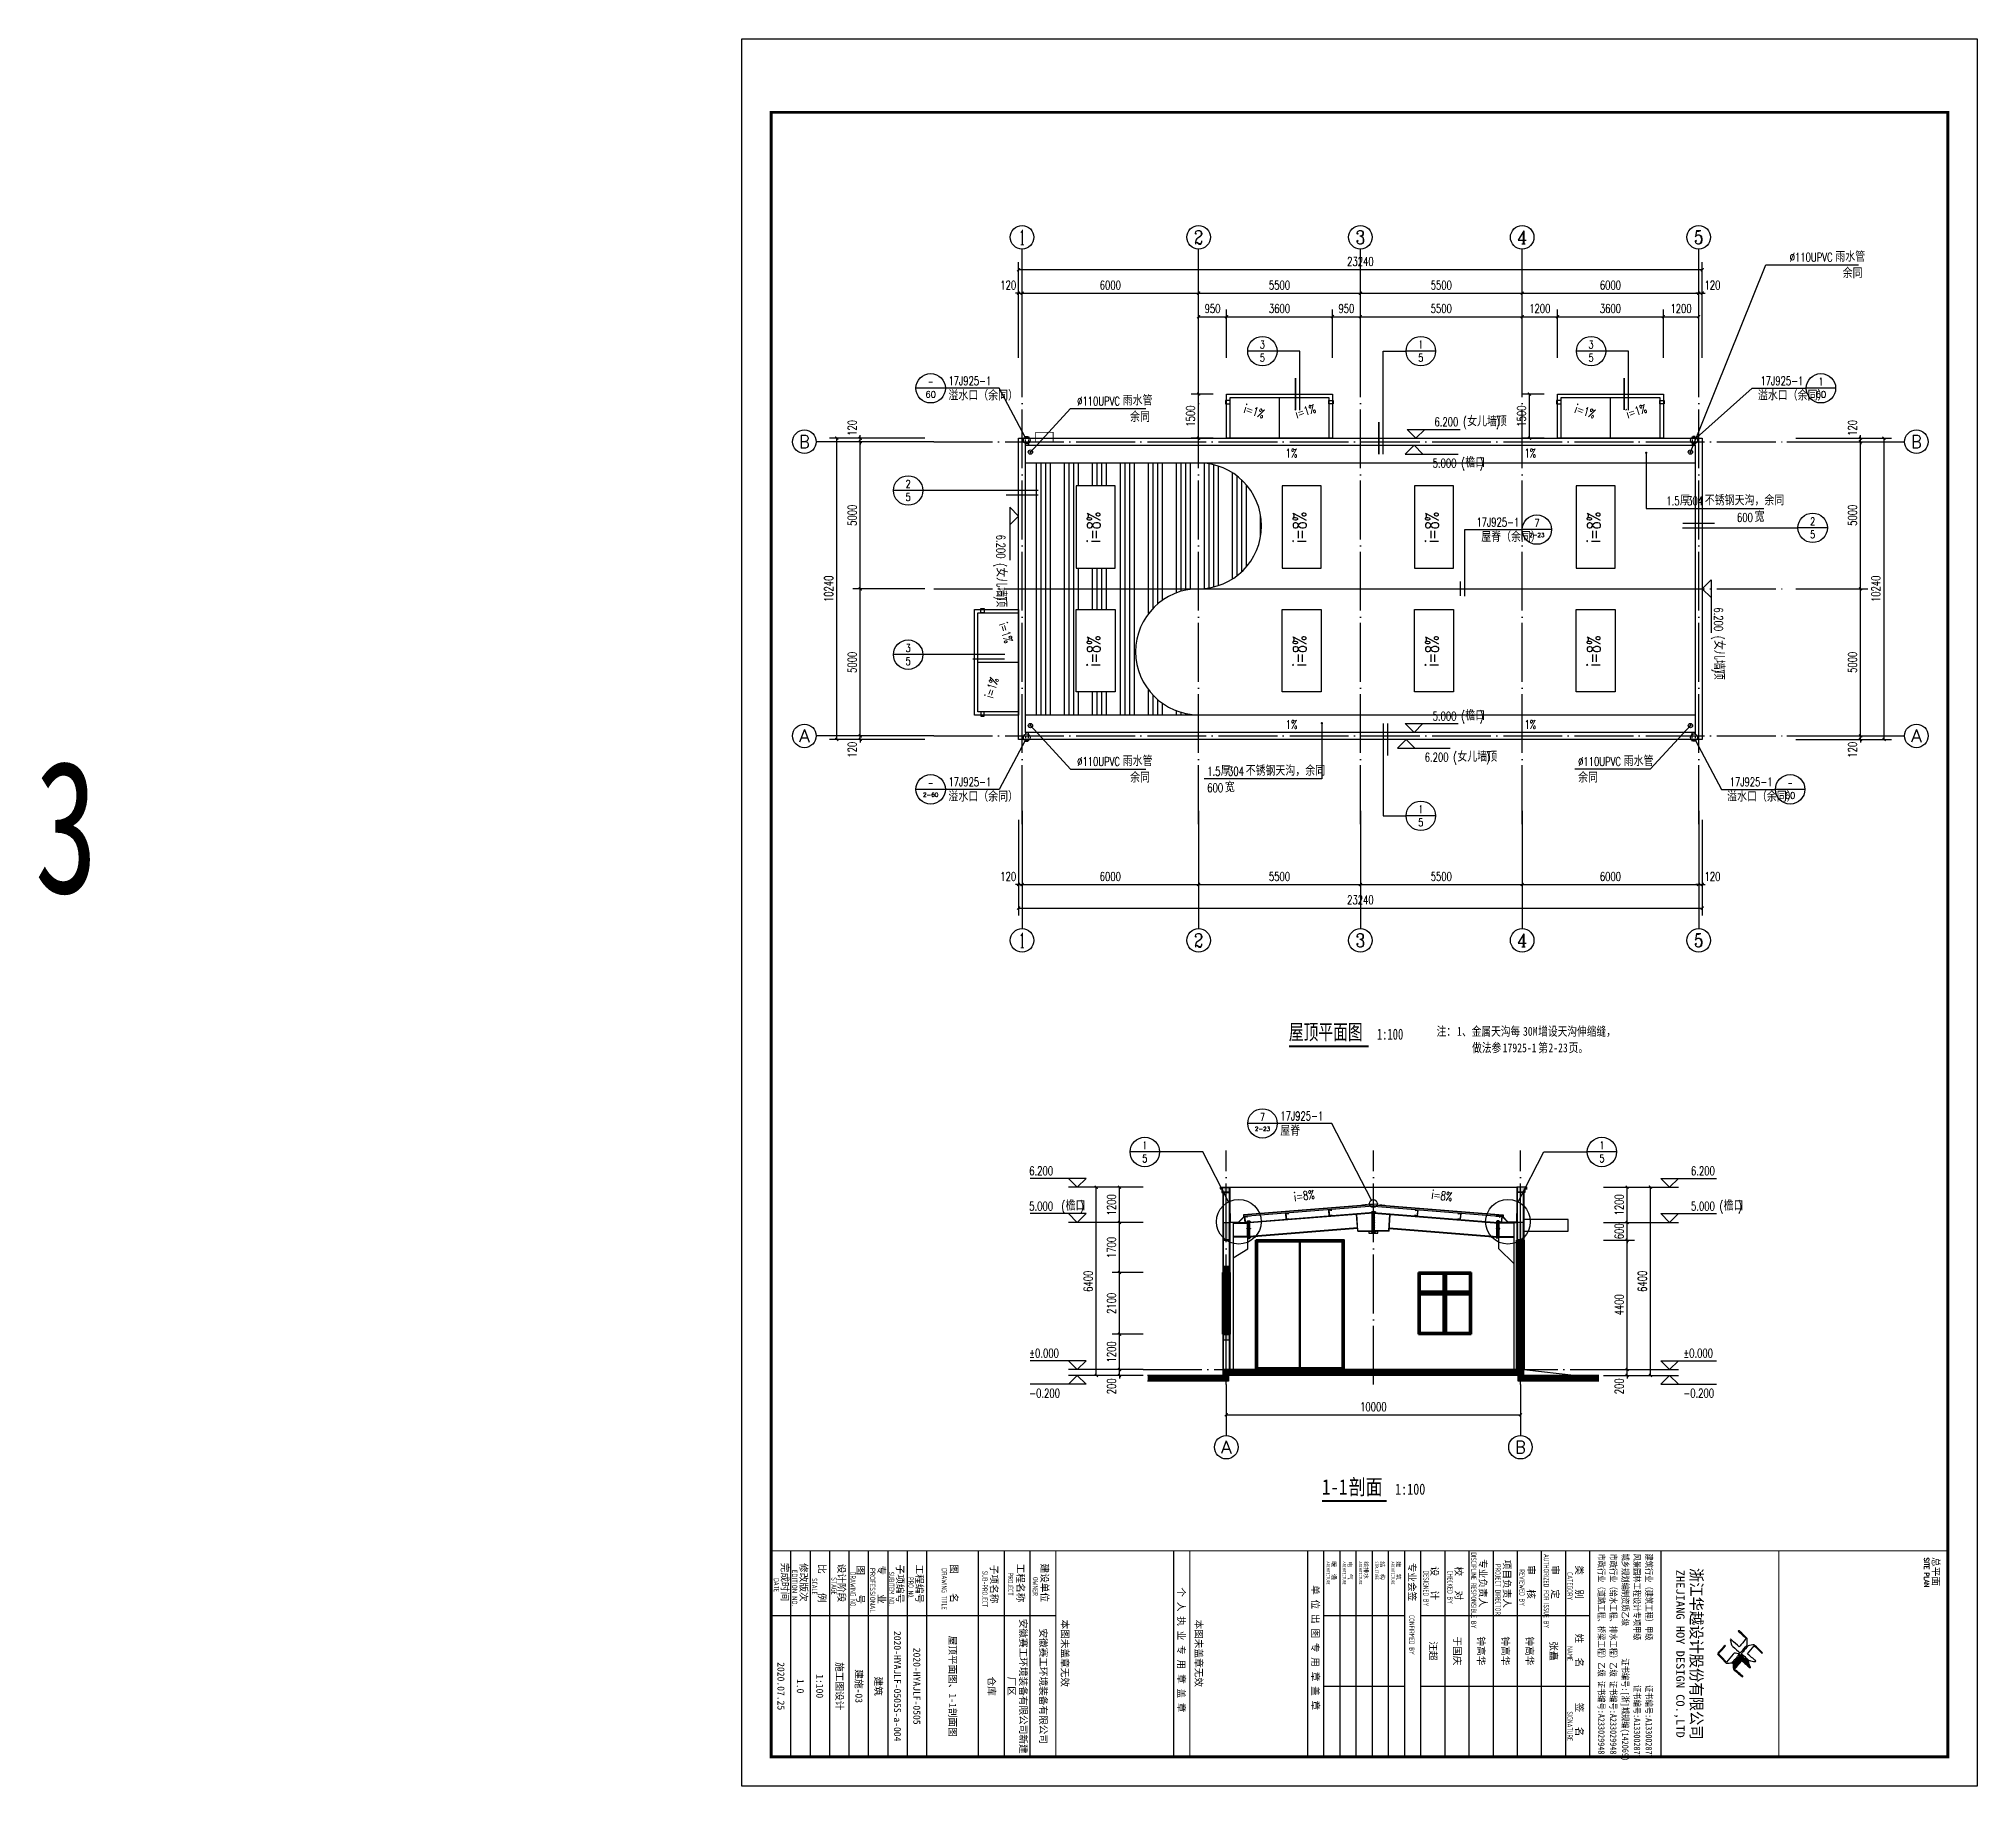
# Model space of a CAD drawing. Extents: x 1885024 to 2490229, y 18495599 to 18794495.
# Drawn here: x 2414438 to 2480333, y 18593024 to 18652424 of the extents above; entities that cross this region are included whole.
import ezdxf
from ezdxf.enums import TextEntityAlignment as Align

# ---------------------------------------------------------------- set-up
doc = ezdxf.new("R2010")
doc.units = 0
doc.header["$LTSCALE"] = 1000
doc.header["$MEASUREMENT"] = 0
doc.linetypes.add('DASH', pattern=[0.35, 0.25, -0.1])
doc.linetypes.add('DOTE', pattern=[2.42, 2, -0.2, 0.02, -0.2])
doc.layers.get('Defpoints').update_dxf_attribs({"color": 250})
doc.layers.add('0 - 已设计道路边线', color=150, linetype='Continuous', lineweight=50)
for name, color, linetype in [('0 - 梁柱', 3, 'Continuous'), ('0 - 立面线', 7, 'Continuous'), ('AXIS_TEXT', 7, 'Continuous'), ('AXIS_外部', 171, 'Continuous'), ('COLUMN', 2, 'Continuous'), ('DIM_ELEV', 145, 'Continuous'), ('DIM_IDEN', 171, 'Continuous'), ('DIM_LEAD', 145, 'Continuous'), ('DIM_SYMB', 165, 'Continuous'), ('DOTE', 1, 'DOTE'), ('GROUND', 150, 'Continuous'), ('LVTRY', 6, 'Continuous'), ('PUB_DIM', 161, 'Continuous'), ('PUB_TEXT', 7, 'Continuous'), ('PUB_TITLE', 4, 'Continuous'), ('PUB_WALL', 9, 'Continuous'), ('S_WALL', 11, 'Continuous'), ('TK', 4, 'Continuous'), ('填充_节点', 161, 'Continuous'), ('梁柱', 3, 'Continuous'), ('立面线条', 7, 'Continuous'), ('门', 6, 'Continuous'), ('雨水管', 6, 'Continuous')]:
    doc.layers.add(name, color=color, linetype=linetype)
doc.styles.add('-宋体', font='', dxfattribs={"width": 0.8})
doc.styles.add('_TCH_AXIS', font='COMPLEX', dxfattribs={"bigfont": 'GBCBIG'})
doc.styles.add('_TCH_DIM', font='SIMPLEX', dxfattribs={"bigfont": 'GBCBIG'})
doc.styles.add('_TCH_DIM_T3', font='SIMPLEX', dxfattribs={"width": 0.705882, "bigfont": 'GBCBIG'})
doc.styles.add('_TCH_LABEL', font='COMPLEX', dxfattribs={"bigfont": 'GBCBIG'})
doc.styles.add('COMPLEX', font='COMPLEX')
doc.styles.add('HT', font='simhei.ttf', dxfattribs={"width": 0.7})
doc.styles.add('ROMANS', font='romans', dxfattribs={"width": 0.65, "height": 231.275})
doc.styles.add('TSSD_REIN', font='tssdeng.shx', dxfattribs={"width": 0.7, "bigfont": 'tssdchn.shx'})
doc.styles.add('YAYA', font='', dxfattribs={"width": 0.8, "height": 1})
doc.styles.add('图签宋体', font='', dxfattribs={"height": 300})
doc.styles.add('图签黑体', font='simhei.ttf', dxfattribs={"height": 550})
doc.styles.add('宋体', font='', dxfattribs={"width": 0.8})
doc.styles.get('-宋体').set_extended_font_data('SimSun')
doc.styles.get('YAYA').set_extended_font_data('SimSun')
doc.styles.get('图签宋体').set_extended_font_data('NSimSun')
doc.styles.get('宋体').set_extended_font_data('SimSun')
doc.dimstyles.new('_TCH_ARCH&&100', dxfattribs={"dimtxt": 297.5, "dimasz": 100, "dimexe": 250, "dimexo": 300, "dimgap": 126.25, "dimtad": 1, "dimdec": 0, "dimzin": 0, "dimdsep": 46, "dimtxsty": '_TCH_DIM_T3', "dimblk": 'ARCHTICK', "dimcen": 0.09, "dimclrt": 7, "dimazin": 2, "dimtfac": 1, "dimtdec": 0, "dimtix": 1, "dimtmove": 2, "dimatfit": 3, "dimfxl": 0, "dimtolj": 1, "dimtzin": 0, "dimarcsym": 0})

msp = doc.modelspace()

# ---------------------------------------------------------------- texts
at = {"layer": 'PUB_TEXT'}
for s, height, style, width, p in [('%%c110UPVC', 297.5, '_TCH_DIM', 0.705882, (2473958.4, 18644848.3)), ('17J925-1', 297.5, '_TCH_LABEL', 0.705882, (2445361, 18640649)), ('17J925-1', 297.5, '_TCH_LABEL', 0.705882, (2472964.4, 18640649)), ('%%c110UPVC', 297.5, '_TCH_DIM', 0.705882, (2449736.1, 18639960)), ('6.200', 297.5, '_TCH_DIM', 0.705882, (2461882.7, 18639252.1)), ('(', 297.5, '_TCH_DIM', 0.705882, (2462852.7, 18639252.1)), (')', 297.5, '_TCH_DIM', 0.705882, (2463975.7, 18639252.1)), ('1%', 297.5, '_TCH_DIM', 0.705882, (2456826.8, 18638191.6)), ('5.000', 297.5, '_TCH_DIM', 0.705882, (2461821, 18637852.1)), ('(', 297.5, '_TCH_DIM', 0.705882, (2462791, 18637852.1)), (')', 297.5, '_TCH_DIM', 0.705882, (2463422.5, 18637852.1)), ('1%', 297.5, '_TCH_DIM', 0.705882, (2464940.5, 18638191.6)), ('1.5', 297.5, '_TCH_DIM', 0.705882, (2469766.1, 18636565.9)), ('304', 297.5, '_TCH_DIM', 0.705882, (2470471.8, 18636565.9)), ('600', 297.5, '_TCH_DIM', 0.705882, (2472166, 18636005.9)), ('17J925-1', 297.5, '_TCH_LABEL', 0.705882, (2463309, 18635844.5)), ('(', 297.5, '_TCH_DIM', 0.705882, (2462791, 18629252.1)), (')', 297.5, '_TCH_DIM', 0.705882, (2463422.5, 18629252.1)), ('1%', 297.5, '_TCH_DIM', 0.705882, (2456826.8, 18628965.1)), ('5.000', 297.5, '_TCH_DIM', 0.705882, (2461821, 18629252.1)), ('1%', 297.5, '_TCH_DIM', 0.705882, (2464940.5, 18628965.1)), ('3', 4506.3, 'HT', 0.7, (2414301.1, 18623385.6)), ('%%c110UPVC', 297.5, '_TCH_DIM', 0.705882, (2449736.1, 18627704.2)), ('1.5', 297.5, '_TCH_DIM', 0.705882, (2454159, 18627375.3)), ('304', 297.5, '_TCH_DIM', 0.705882, (2454864.7, 18627375.3)), ('6.200', 297.5, '_TCH_DIM', 0.705882, (2461550.5, 18627852.1)), ('(', 297.5, '_TCH_DIM', 0.705882, (2462520.5, 18627852.1)), (')', 297.5, '_TCH_DIM', 0.705882, (2463643.5, 18627852.1)), ('%%c110UPVC', 297.5, '_TCH_DIM', 0.705882, (2466764.4, 18627704.2)), ('17J925-1', 297.5, '_TCH_LABEL', 0.705882, (2445361, 18627015.2)), ('600', 297.5, '_TCH_DIM', 0.705882, (2454159, 18626815.3)), ('17J925-1', 297.5, '_TCH_LABEL', 0.705882, (2471917.1, 18627015.2)), ('屋顶平面图', 525.74, 'HT', 0.7, (2456932.6, 18618401)), ('1:100', 375.53, 'HT', 0.7, (2459926.6, 18618401)), ('注：', 302.11, '宋体', 0.8, (2461953.8, 18618533.6)), ('1', 302.1, '宋体', 0.8, (2462645.1, 18618533.6)), ('、金属天沟每', 302.11, '宋体', 0.8, (2462818, 18618533.6)), ('30M', 302.11, '宋体', 0.8, (2464891.9, 18618533.6)), ('增设天沟伸缩缝，', 302.11, '宋体', 0.8, (2465410.4, 18618533.6)), ('做法参', 302.11, '宋体', 0.8, (2463163.6, 18617973.6)), ('17925-1', 302.11, '宋体', 0.8, (2464200.6, 18617973.6)), ('第', 302.1, '宋体', 0.8, (2465410.4, 18617973.6)), ('2-23', 302.11, '宋体', 0.8, (2465756, 18617973.6)), ('页。', 302.11, '宋体', 0.8, (2466447.3, 18617973.6)), ('17J925-1', 297.5, '_TCH_LABEL', 0.705882, (2456642.7, 18615658.8)), ('6.200', 297.5, '_TCH_DIM', 0.705882, (2448107.2, 18613792.8)), ('6.200', 297.5, '_TCH_DIM', 0.705882, (2470602.9, 18613792.8)), ('5.000', 297.5, '_TCH_DIM', 0.705882, (2448107.2, 18612592.8)), ('(', 297.5, '_TCH_DIM', 0.705882, (2449203.2, 18612592.8)), (')', 297.5, '_TCH_DIM', 0.705882, (2449834.6, 18612592.8)), ('5.000', 297.5, '_TCH_DIM', 0.705882, (2470602.9, 18612592.8)), ('(', 297.5, '_TCH_DIM', 0.705882, (2471572.9, 18612592.8)), (')', 297.5, '_TCH_DIM', 0.705882, (2472204.3, 18612592.8)), ('%%P0.000', 297.5, '_TCH_DIM', 0.705882, (2448107.2, 18607592.8)), ('%%P0.000', 297.5, '_TCH_DIM', 0.705882, (2470342.9, 18607592.8)), ('-0.200', 297.5, '_TCH_DIM', 0.705882, (2448107.2, 18606232.8)), ('-0.200', 297.5, '_TCH_DIM', 0.705882, (2470342.9, 18606232.8)), ('1-1', 528.69, 'YAYA', 0.8, (2458057.8, 18602934.4)), ('剖面', 528.69, 'YAYA', 0.8, (2458965.1, 18602934.4)), ('1:100', 377.64, 'YAYA', 0.8, (2460542.9, 18602934.4))]:
    msp.add_text(s, height=height, dxfattribs=dict(at, style=style, width=width)).set_placement(p)
for s, height, style, p in [('雨水管', 337.59, '_TCH_DIM', (2475508.4, 18644848.3)), ('余同', 337.59, '_TCH_DIM', (2475757.9, 18644288.3)), ('溢水口（余同）', 337.59, '_TCH_LABEL', (2445361, 18640130)), ('雨水管', 337.59, '_TCH_DIM', (2451286.1, 18639960)), ('溢水口（余同）', 337.59, '_TCH_LABEL', (2472877.7, 18640130)), ('余同', 337.59, '_TCH_DIM', (2451535.5, 18639400)), ('女儿墙顶', 337.59, '_TCH_DIM', (2462992.7, 18639252.1)), ('檐口', 337.59, '_TCH_DIM', (2462931, 18637852.1)), ('厚', 337.6, '_TCH_DIM', (2470226.1, 18636565.9)), ('不锈钢天沟，余同', 337.59, '_TCH_DIM', (2471071.8, 18636565.9)), ('宽', 337.6, '_TCH_DIM', (2472766, 18636005.9)), ('屋脊（余同）', 337.59, '_TCH_LABEL', (2463471.8, 18635321.8)), ('檐口', 337.59, '_TCH_DIM', (2462931, 18629252.1)), ('雨水管', 337.59, '_TCH_DIM', (2451286.1, 18627704.2)), ('厚', 337.6, '_TCH_DIM', (2454619, 18627375.3)), ('不锈钢天沟，余同', 337.59, '_TCH_DIM', (2455464.7, 18627375.3)), ('女儿墙顶', 337.59, '_TCH_DIM', (2462660.5, 18627852.1)), ('雨水管', 337.59, '_TCH_DIM', (2468314.4, 18627704.2)), ('余同', 337.59, '_TCH_DIM', (2451535.5, 18627144.2)), ('宽', 337.6, '_TCH_DIM', (2454759, 18626815.3)), ('余同', 337.59, '_TCH_DIM', (2466764.4, 18627144.2)), ('溢水口（余同）', 337.59, '_TCH_LABEL', (2445361, 18626496.1)), ('溢水口（余同）', 337.59, '_TCH_LABEL', (2471830.4, 18626496.1)), ('屋脊', 337.59, '_TCH_LABEL', (2456642.7, 18615136.1)), ('檐口', 337.59, '_TCH_DIM', (2449343.2, 18612592.8)), ('檐口', 337.59, '_TCH_DIM', (2471712.9, 18612592.8))]:
    msp.add_text(s, height=height, dxfattribs=dict(at, style=style)).set_placement(p)
at = {"layer": 'PUB_TEXT', "style": '_TCH_LABEL'}
for s, height, p, p2 in [('3', 261, (2455946.1, 18641898.6), (2456120.1, 18641898.6)), ('1', 267.7, (2461360.8, 18641897.6), (2461475.6, 18641897.6)), ('3', 261, (2467119.2, 18641898.6), (2467293.2, 18641898.6)), ('5', 261, (2455946.1, 18641452.5), (2456120.1, 18641452.5)), ('5', 261, (2461331.2, 18641452.5), (2461505.2, 18641452.5)), ('5', 261, (2467119.2, 18641452.5), (2467293.2, 18641452.5)), ('1', 267.7, (2474962, 18640635.6), (2475076.7, 18640635.6)), ('60', 219.66, (2444578.2, 18640225.3), (2444933.8, 18640225.3)), ('60', 219.66, (2474841.6, 18640225.3), (2475197.2, 18640225.3)), ('2', 261, (2443903.8, 18637161.3), (2444077.8, 18637161.3)), ('5', 261, (2443903.8, 18636715.2), (2444077.8, 18636715.2)), ('2-23', 136.39, (2465104.3, 18635486.8), (2465623.8, 18635486.8)), ('7', 261, (2465277, 18635832.1), (2465451, 18635832.1)), ('2', 261, (2474650.3, 18635892.4), (2474824.3, 18635892.4)), ('5', 261, (2474650.3, 18635446.3), (2474824.3, 18635446.3)), ('3', 261, (2443903.8, 18631581.3), (2444077.8, 18631581.3)), ('5', 261, (2443903.8, 18631135.2), (2444077.8, 18631135.2)), ('2-60', 136.39, (2444496.2, 18626657.4), (2445015.8, 18626657.4)), ('1', 267.7, (2461360.8, 18626102.2), (2461475.6, 18626102.2)), ('60', 219.66, (2473794.3, 18626591.4), (2474149.9, 18626591.4)), ('5', 261, (2461331.2, 18625657), (2461505.2, 18625657)), ('7', 261, (2455950.7, 18615646.4), (2456124.7, 18615646.4)), ('2-23', 136.39, (2455777.9, 18615301.1), (2456297.5, 18615301.1)), ('5', 261, (2451949.1, 18614231), (2452123.1, 18614231)), ('1', 267.7, (2451978.7, 18614676.1), (2452093.4, 18614676.1)), ('5', 261, (2467487, 18614231), (2467661, 18614231)), ('1', 267.7, (2467516.6, 18614676.1), (2467631.3, 18614676.1))]:
    msp.add_text(s, height=height, dxfattribs=at).set_placement(p, p2, align=Align.FIT)
at = {"layer": 'PUB_TEXT', "style": '_TCH_LABEL', "width": 0.777778}
for p, p2 in [((2444669, 18640636.6), (2444843, 18640636.6)), ((2444669, 18627002.7), (2444843, 18627002.7)), ((2473885.1, 18627002.7), (2474059.1, 18627002.7))]:
    msp.add_text('-', height=261, dxfattribs=at).set_placement(p, p2, align=Align.FIT)
at = {"layer": 'PUB_TEXT', "style": '_TCH_DIM', "width": 0.705882}
for s, height, rotation, p in [('i=1%', 297.5, 342.781747, (2455375, 18639722.5)), ('i=1%', 297.5, 17.218253, (2457203.5, 18639521.2)), ('i=1%', 297.5, 342.781747, (2466625, 18639722.5)), ('i=1%', 297.5, 17.218253, (2468453.5, 18639521.2)), ('i=8%', 446.25, 90, (2450520.5, 18635289.6)), ('i=8%', 446.25, 90, (2457520.5, 18635289.6)), ('i=8%', 446.25, 90, (2462020.5, 18635289.6)), ('i=8%', 446.25, 90, (2467520.5, 18635289.6)), ('6.200', 297.5, 270, (2446989, 18635567)), ('(', 297.5, 270, (2446989, 18634597)), (')', 297.5, 270, (2446989, 18633474)), ('6.200', 297.5, 270, (2471389, 18633097.1)), ('i=1%', 297.5, 287.218253, (2447069.2, 18632528.3)), ('i=8%', 446.25, 90, (2450520.5, 18631084.6)), ('i=8%', 446.25, 90, (2457520.5, 18631084.6)), ('i=8%', 446.25, 90, (2462020.5, 18631084.6)), ('i=8%', 446.25, 90, (2467520.5, 18631084.6)), ('(', 297.5, 270, (2471389, 18632127.1)), (')', 297.5, 270, (2471389, 18631004.1)), ('i=1%', 297.5, 72.781747, (2446868.6, 18629988.1)), ('i=8%', 297.5, 7.125016, (2457125.6, 18612908)), ('i=8%', 297.5, 352.874984, (2461770, 18612997.3))]:
    msp.add_text(s, height=height, rotation=rotation, dxfattribs=at).set_placement(p)
at = {"layer": 'PUB_TEXT', "style": '_TCH_DIM'}
for p in [(2446989, 18634457), (2471389, 18631987.1)]:
    msp.add_text('女儿墙顶', height=337.59, rotation=270, dxfattribs=at).set_placement(p)

# ---------------------------------------------------------------- blocks, each defined once
blk = doc.blocks.new('A$C6EE6551E')
at = {"layer": 'COLUMN'}
blk.add_hatch(color=256, dxfattribs=at).paths.add_polyline_path([(5, 195), (75, 200), (77, 175), (82, 175), (80, 205), (0, 200), (13, 0), (93, 5), (91, 35), (86, 35), (88, 10), (18, 5)])
blk.add_lwpolyline([(93, 5), (13, 0), (0, 200), (80, 205), (82, 175), (77, 175), (75, 200), (5, 195), (18, 5), (88, 10), (86, 35), (91, 35)], close=True, dxfattribs=at)
blk = doc.blocks.new('A$C053D6479')
at = {"layer": 'PUB_TITLE'}
h = blk.add_hatch(color=256, dxfattribs=at)
h.dxf.hatch_style = 1
edge = h.paths.add_edge_path()
edge.add_spline(control_points=[(1026, 827), (1105, 920), (1188, 1008), (1266, 1102)], knot_values=[13, 13, 13, 13, 14, 14, 14, 14], degree=3, periodic=0)
edge.add_spline(control_points=[(1266, 1102), (1258, 1111), (1249, 1119), (1239, 1116)], knot_values=[12, 12, 12, 12, 13, 13, 13, 13], degree=3, periodic=0)
edge.add_spline(control_points=[(1239, 1116), (1210, 1107), (1179, 1092), (1144, 1077)], knot_values=[11, 11, 11, 11, 12, 12, 12, 12], degree=3, periodic=0)
edge.add_spline(control_points=[(1144, 1077), (1109, 1063), (1069, 1053), (1047, 1038)], knot_values=[10, 10, 10, 10, 11, 11, 11, 11], degree=3, periodic=0)
edge.add_spline(control_points=[(1047, 1038), (1028, 1026), (1007, 992), (991, 972)], knot_values=[9, 9, 9, 9, 10, 10, 10, 10], degree=3, periodic=0)
edge.add_spline(control_points=[(991, 972), (942, 913), (899, 868), (849, 810)], knot_values=[8, 8, 8, 8, 9, 9, 9, 9], degree=3, periodic=0)
edge.add_spline(control_points=[(849, 810), (842, 801), (822, 776), (822, 775)], knot_values=[7, 7, 7, 7, 8, 8, 8, 8], degree=3, periodic=0)
edge.add_spline(control_points=[(822, 775), (823, 771), (848, 752), (859, 744)], knot_values=[6, 6, 6, 6, 7, 7, 7, 7], degree=3, periodic=0)
edge.add_spline(control_points=[(859, 744), (949, 670), (1035, 592), (1122, 521)], knot_values=[5, 5, 5, 5, 6, 6, 6, 6], degree=3, periodic=0)
edge.add_spline(control_points=[(1122, 521), (1153, 527), (1185, 530), (1217, 533)], knot_values=[4, 4, 4, 4, 5, 5, 5, 5], degree=3, periodic=0)
edge.add_spline(control_points=[(1217, 533), (1246, 535), (1293, 532), (1316, 542)], knot_values=[3, 3, 3, 3, 4, 4, 4, 4], degree=3, periodic=0)
edge.add_spline(control_points=[(1316, 542), (1327, 547), (1338, 565), (1349, 579)], knot_values=[2, 2, 2, 2, 3, 3, 3, 3], degree=3, periodic=0)
edge.add_spline(control_points=[(1349, 579), (1423, 670), (1507, 759), (1572, 848)], knot_values=[1, 1, 1, 1, 2, 2, 2, 2], degree=3, periodic=0)
edge.add_spline(control_points=[(1572, 848), (1564, 852), (1561, 861), (1551, 862)], knot_values=[0, 0, 0, 0, 1, 1, 1, 1], degree=3, periodic=0)
edge.add_spline(control_points=[(1551, 862), (1469, 769), (1393, 671), (1310, 579)], knot_values=[15, 15, 15, 15, 16, 16, 16, 16], degree=3, periodic=0)
edge.add_spline(control_points=[(1310, 579), (1216, 662), (1118, 742), (1026, 827)], knot_values=[14, 14, 14, 14, 15, 15, 15, 15], degree=3, periodic=0)
at = {"layer": 'TK'}
for points, knots in [([(1031, 1298), (1066, 1286), (1054, 1262), (1045, 1224), (1036, 1188), (1031, 1158), (1024, 1121), (1020, 1104), (1017, 1085), (1012, 1071), (1004, 1052), (976, 1026), (956, 1003), (906, 946), (866, 899), (814, 839), (806, 829), (789, 806), (787, 806), (777, 804), (728, 856), (719, 864), (651, 922), (580, 978), (514, 1036), (509, 1106), (488, 1176), (479, 1247), (570, 1343), (663, 1436), (758, 1526), (764, 1523), (768, 1518), (774, 1515), (693, 1422), (599, 1343), (520, 1249), (607, 1171), (698, 1096), (789, 1021), (874, 1109), (950, 1206), (1031, 1298)], [0, 0, 0, 0, 1, 1, 1, 2, 2, 2, 3, 3, 3, 4, 4, 4, 5, 5, 5, 6, 6, 6, 7, 7, 7, 8, 8, 8, 9, 9, 9, 10, 10, 10, 11, 11, 11, 12, 12, 12, 13, 13, 13, 14, 14, 14, 14]), ([(555, 949), (624, 891), (699, 833), (760, 773), (689, 691), (614, 604), (539, 517), (529, 505), (516, 487), (506, 482), (492, 475), (469, 472), (452, 467), (416, 456), (383, 448), (342, 438), (323, 433), (297, 422), (293, 440), (291, 452), (313, 470), (322, 480), (400, 566), (477, 652), (553, 736), (460, 815), (366, 894), (270, 970), (183, 883), (101, 791), (16, 703), (-18, 714), (9, 735), (28, 755), (103, 838), (192, 930), (266, 1005), (319, 1009), (387, 1005), (442, 1007), (456, 1008), (472, 1011), (485, 1007), (507, 1000), (534, 967), (555, 949)], [0, 0, 0, 0, 1, 1, 1, 2, 2, 2, 3, 3, 3, 4, 4, 4, 5, 5, 5, 6, 6, 6, 7, 7, 7, 8, 8, 8, 9, 9, 9, 10, 10, 10, 11, 11, 11, 12, 12, 12, 13, 13, 13, 14, 14, 14, 15, 15, 15, 15]), ([(1097, 490), (1100, 425), (1106, 361), (1107, 294), (1018, 207), (925, 121), (830, 33), (818, 21), (800, 0), (787, 0), (768, -1), (725, 49), (712, 60), (662, 103), (616, 143), (568, 186), (545, 207), (518, 224), (499, 250), (501, 259), (511, 261), (516, 267), (609, 192), (696, 111), (785, 33), (883, 118), (977, 208), (1070, 298), (992, 373), (892, 456), (803, 534), (791, 544), (768, 561), (766, 569), (761, 588), (776, 634), (780, 655), (785, 690), (788, 721), (795, 746), (897, 661), (998, 576), (1097, 490)], [0, 0, 0, 0, 1, 1, 1, 2, 2, 2, 3, 3, 3, 4, 4, 4, 5, 5, 5, 6, 6, 6, 7, 7, 7, 8, 8, 8, 9, 9, 9, 10, 10, 10, 11, 11, 11, 12, 12, 12, 13, 13, 13, 14, 14, 14, 14]), ([(1551, 862), (1561, 861), (1564, 852), (1572, 848), (1507, 759), (1423, 670), (1349, 579), (1338, 565), (1327, 547), (1316, 542), (1293, 532), (1246, 535), (1217, 533), (1185, 530), (1153, 527), (1122, 521), (1035, 592), (949, 670), (859, 744), (848, 752), (823, 771), (822, 775), (822, 776), (842, 801), (849, 810), (899, 868), (942, 913), (991, 972), (1007, 992), (1028, 1026), (1047, 1038), (1069, 1053), (1109, 1063), (1144, 1077), (1179, 1092), (1210, 1107), (1239, 1116), (1249, 1119), (1258, 1111), (1266, 1102), (1188, 1008), (1105, 920), (1026, 827), (1118, 742), (1216, 662), (1310, 579), (1393, 671), (1469, 769), (1551, 862)], [0, 0, 0, 0, 1, 1, 1, 2, 2, 2, 3, 3, 3, 4, 4, 4, 5, 5, 5, 6, 6, 6, 7, 7, 7, 8, 8, 8, 9, 9, 9, 10, 10, 10, 11, 11, 11, 12, 12, 12, 13, 13, 13, 14, 14, 14, 15, 15, 15, 16, 16, 16, 16])]:
    blk.add_open_spline(points, degree=3, knots=knots, dxfattribs=at)
blk = doc.blocks.new('GeYuanFrame_40684711', base_point=(18.76, 4.34))
at = {"layer": 'PUB_TITLE'}
for points in [[(554.76, 235.14), (554.76, 292.54)], [(578.76, 235.14), (578.76, 292.54)], [(554.76, 202.14), (554.76, 229.64)], [(578.76, 202.14), (578.76, 229.64)], [(554.76, 14.34), (554.76, 111.14)]]:
    blk.add_lwpolyline(points, dxfattribs=at)
at = {"layer": 'TK'}
for p, q in [((43.76, 414.34), (602.76, 414.34)), ((532.76, 316.74), (602.76, 316.74)), ((532.76, 284.34), (602.76, 284.34)), ((532.76, 276.14), (602.76, 276.14)), ((532.76, 267.94), (602.76, 267.94)), ((532.76, 259.74), (602.76, 259.74)), ((532.76, 251.54), (602.76, 251.54)), ((532.76, 243.34), (602.76, 243.34)), ((532.76, 235.14), (602.76, 235.14)), ((532.76, 235.14), (602.76, 235.14)), ((532.76, 102.34), (602.76, 102.34)), ((532.76, 93.54), (602.76, 93.54)), ((532.76, 84.74), (554.76, 84.74)), ((532.76, 84.74), (602.76, 84.74)), ((532.76, 67.18), (602.76, 67.18)), ((532.76, 67.14), (602.76, 67.14)), ((532.76, 60.58), (602.76, 60.58)), ((532.76, 53.98), (602.76, 53.98)), ((532.76, 47.38), (602.76, 47.38)), ((532.76, 40.78), (602.76, 40.78)), ((532.76, 34.18), (602.76, 34.18)), ((532.76, 27.58), (602.76, 27.58)), ((532.76, 20.98), (602.76, 20.98)), ((532.76, 14.34), (602.76, 14.34))]:
    blk.add_line(p, q, dxfattribs=at)
for points in [[(18.76, 424.34), (612.76, 424.34), (612.76, 4.34), (18.76, 4.34), (18.76, 424.34)], [(532.76, 292.54), (602.76, 292.54)], [(532.76, 235.14), (602.76, 235.14)], [(532.76, 229.64), (602.76, 229.64)], [(532.76, 224.14), (602.76, 224.14)], [(532.76, 218.64), (602.76, 218.64)], [(532.76, 213.14), (602.76, 213.14)], [(532.76, 207.64), (602.76, 207.64)], [(532.76, 202.14), (602.76, 202.14)], [(532.76, 196.64), (602.76, 196.64)], [(532.76, 151.14), (602.76, 151.14)]]:
    blk.add_lwpolyline(points, dxfattribs=at)
at = {"layer": 'TK', "const_width": 1}
blk.add_lwpolyline([(602.76, 414.34), (43.76, 414.34), (43.76, 14.34), (602.76, 14.34)], close=True, dxfattribs=at)
at = {"layer": 'TK'}
for points, const_width in [([(532.76, 414.34), (532.76, 14.34)], 0.4), ([(532.76, 356.95), (602.76, 356.95)], 0.35), ([(532.76, 292.54), (602.76, 292.54)], 0.35), ([(532.76, 292.54), (602.76, 292.54)], 0.35), ([(532.76, 235.14), (602.76, 235.14)], 0.35), ([(532.76, 202.14), (602.76, 202.14)], 0.35), ([(532.76, 156.64), (602.76, 156.64)], 0.35), ([(532.76, 111.14), (602.76, 111.14)], 0.35), ([(532.76, 67.18), (602.76, 67.18)], 0.35)]:
    blk.add_lwpolyline(points, dxfattribs=dict(at, const_width=const_width))
at = {"layer": 'PUB_TITLE', "xscale": 0.01000000000021828, "yscale": 0.01000000000021828, "zscale": 0.01}
blk.add_blockref('A$C053D6479', (559.86, 336.08), dxfattribs=at)
at = {"layer": 'TK', "style": '图签宋体'}
for s, height, p in [('总平面', 2.4, (534.9, 409.1)), ('类   别', 2.4, (537.65, 287.9)), ('姓   名', 2.4, (560.87, 287.9)), ('签   名', 2.4, (584.35, 287.9)), ('审   定', 2.4, (537.65, 279.7)), ('审   核', 2.4, (537.65, 271.5)), ('项目负责人', 2.4, (535.8, 263.3)), ('专业负责人', 2.4, (535.56, 255.1)), ('校   对', 2.4, (538.06, 246.9)), ('设   计', 2.4, (538.03, 238.7)), ('专业会签', 2.4, (536.79, 231.05)), ('建  筑', 1.44, (536.28, 226.92)), ('结  构', 1.44, (536.28, 221.42)), ('给排水', 1.44, (536.28, 215.92)), ('电  气', 1.44, (536.28, 210.42)), ('暖  通', 1.44, (536.28, 204.92)), ('单 位 出 图 专 用 章 盖 章', 2.4, (544.39, 198.16)), ('本图未盖章无效', 2.4, (556.1, 158.51)), ('个 人 执 业 专 用 章 盖 章', 2.4, (545.19, 152.58)), ('本图未盖章无效', 2.4, (556.1, 113.01)), ('建设单位', 2.4, (537.06, 106.14)), ('工程名称', 2.4, (537.14, 97.93)), ('子项名称', 2.4, (537.52, 88.95)), ('图    名', 2.4, (537.3, 75.3)), ('工程编号', 2.4, (537.44, 63.58)), ('子项编号', 2.4, (537.44, 57)), ('专    业', 2.4, (537.68, 50.69)), ('图    号', 2.4, (537.69, 43.58)), ('设计阶段', 2.4, (537.12, 37.12)), ('比    例', 2.4, (537.26, 30.44)), ('修改版次', 2.4, (536.91, 24.22)), ('完成时间', 2.4, (536.79, 17.83))]:
    blk.add_text(s, height=height, dxfattribs=at).set_placement(p)
at = {"layer": 'TK'}
for s, height, style, width, p in [('SITE PLAN', 1.697, 'ROMANS', 0.76, (535.02, 406.31)), ('建筑行业（建筑工程）甲级           证书编号:A133002877', 2.2, '-宋体', 0.8, (533.67, 311.64)), ('风景园林工程设计专项甲级           证书编号:A133002877', 2.2, '-宋体', 0.8, (533.67, 307.62)), ('城乡规划编制资质乙级        证书编号:[浙]城规编(142069)', 2.2, '-宋体', 0.8, (533.67, 303.63)), ('市政行业（给水工程、排水工程）乙级 证书编号:A233029948', 2.2, '-宋体', 0.8, (533.67, 299.55)), ('市政行业（道路工程、桥梁工程）乙级 证书编号:A233029948', 2.2, '-宋体', 0.8, (533.67, 295.5)), ('CATEGORY', 1.8, 'TSSD_REIN', 0.7, (539.99, 284.98)), ('NAME', 1.8, 'TSSD_REIN', 0.7, (565.18, 284.98)), ('SIGNATURE', 1.8, 'TSSD_REIN', 0.7, (587.34, 284.98)), ('AUTHORIZED FOR ISSUE BY', 1.8, 'TSSD_REIN', 0.7, (533.79, 276.98)), ('REVIEWED BY', 1.8, 'TSSD_REIN', 0.7, (539.03, 268.72)), ('PROJECT DIRECTOR', 1.8, 'TSSD_REIN', 0.7, (537.22, 260.55)), ('DISCIPLINE RESPONSIBLE BY', 1.8, 'TSSD_REIN', 0.7, (533.25, 252.28)), ('CHECKED BY', 1.8, 'TSSD_REIN', 0.7, (539.42, 244.25)), ('DESIGNED BY', 1.8, 'TSSD_REIN', 0.7, (539.43, 236.08)), ('CONFIRMED BY', 1.8, 'TSSD_REIN', 0.7, (554.61, 231.23)), ('ARCHITECTURE', 1.08, 'TSSD_REIN', 0.7, (536.32, 225.15)), ('STRUCTURE', 1.08, 'TSSD_REIN', 0.7, (536.32, 219.65)), ('ARCHITECTURE', 1.08, 'TSSD_REIN', 0.7, (536.32, 214.15)), ('ARCHITECTURE', 1.08, 'TSSD_REIN', 0.7, (536.32, 208.65)), ('ARCHITECTURE', 1.08, 'TSSD_REIN', 0.7, (536.32, 203.15)), ('OWNER', 1.8, 'TSSD_REIN', 0.7, (541.65, 103.29)), ('PROJECT', 1.8, 'TSSD_REIN', 0.7, (540.19, 94.83)), ('SUB-PROJECT', 1.8, 'TSSD_REIN', 0.7, (539.53, 86.11)), ('DRAWING TITLE', 1.8, 'TSSD_REIN', 0.7, (538.64, 72.34)), ('PRO N0.', 1.8, 'TSSD_REIN', 0.7, (541.68, 60.96)), ('SUBITEM NO.', 1.8, 'TSSD_REIN', 0.7, (539.82, 54.39)), ('PROFESSIONAL', 1.8, 'TSSD_REIN', 0.8, (538.55, 47.95)), ('DRAWING NO.', 1.8, 'TSSD_REIN', 0.7, (539.86, 41.26)), ('STAGE', 1.8, 'TSSD_REIN', 0.7, (541.76, 34.84)), ('SCALE', 1.8, 'TSSD_REIN', 0.7, (542.05, 28.23)), ('EDITION NO.', 1.8, 'TSSD_REIN', 0.8, (539.2, 21.45)), ('DATE', 1.8, 'TSSD_REIN', 0.7, (542, 15.26))]:
    blk.add_text(s, height=height, dxfattribs=dict(at, style=style, width=width)).set_placement(p)
for s, height, style, width, p in [('浙江华越设计股份有限公司', 3.96, 'HT', 0.9, (567.74, 328.97)), ('ZHEJIANG HOY DESIGN CO.,LTD', 2.8, '图签黑体', 1.11, (567.73, 323.1))]:
    blk.add_text(s, height=height, dxfattribs=dict(at, style=style, width=width)).set_placement(p, align=Align.MIDDLE)
at = {"layer": 'TK', "char_height": 2.4, "attachment_point": 5, "style": '图签宋体'}
for s, insert, width in [('张矗', (566.76, 280.21), 24), ('钟高华', (566.76, 272.04), 24), ('钟高华', (566.76, 263.84), 24), ('钟高华', (566.76, 255.57), 24), ('于国庆', (566.76, 247.44), 24), ('汪超', (566.76, 239.24), 24), ('安徽赛工环境装备有限公司', (578.76, 106.74), 48), ('安徽赛工环境装备有限公司新建厂区', (578.76, 97.94), 48), ('仓库', (578.76, 89.14), 48), ('屋顶平面图、1-1剖面图', (578.76, 75.94), 48), ('2020-HYAJLF-0505', (578.76, 63.88), 48), ('2020-HYAJLF-0505S-a-004', (578.76, 57.28), 48), ('建筑', (578.76, 50.68), 48), ('建施-03', (578.76, 44.08), 48), ('施工图设计', (578.76, 37.48), 48), ('1:100', (578.76, 30.88), 48), ('1.0', (578.76, 24.28), 48), ('2020.07.25', (578.76, 17.69), 48)]:
    blk.add_mtext(s, dxfattribs=dict(at, insert=insert, width=width))
blk = doc.blocks.new('_ArchTick')
at = {"color": 0, "linetype": 'ByBlock', "const_width": 0.4}
blk.add_lwpolyline([(-0.5, -0.5), (0.5, 0.5)], dxfattribs=at)
blk = doc.blocks.new('*D50')
at = {"layer": 'Defpoints', "color": 0}
for p in [(2470864, 18642977), (2469664, 18641277), (2470864, 18641277)]:
    blk.add_point(p, dxfattribs=at)
at = {"layer": 'PUB_DIM', "color": 0, "lineweight": -2}
for p, q in [((2469664, 18641577), (2469664, 18643227)), ((2469664, 18642977), (2470864, 18642977)), ((2470864, 18641577), (2470864, 18643227))]:
    blk.add_line(p, q, dxfattribs=at)
at = {"layer": 'PUB_DIM', "color": 0, "lineweight": -2, "xscale": 100, "yscale": 100, "zscale": 100, "rotation": 180}
blk.add_blockref('_ArchTick', (2469664, 18642977), dxfattribs=at)
at = {"layer": 'PUB_DIM', "color": 0, "lineweight": -2, "xscale": 100, "yscale": 100, "zscale": 100}
blk.add_blockref('_ArchTick', (2470864, 18642977), dxfattribs=at)
at = {"layer": 'PUB_DIM', "color": 7, "insert": (2470264, 18643252), "char_height": 297.5, "attachment_point": 5, "style": '_TCH_DIM_T3'}
blk.add_mtext('\\A1;1200', dxfattribs=at)
blk = doc.blocks.new('*D51')
at = {"layer": 'Defpoints', "color": 0}
for p in [(2469664, 18642977), (2466064, 18641277), (2469664, 18641277)]:
    blk.add_point(p, dxfattribs=at)
at = {"layer": 'PUB_DIM', "color": 0, "lineweight": -2}
for p, q in [((2466064, 18641577), (2466064, 18643227)), ((2466064, 18642977), (2469664, 18642977)), ((2469664, 18641577), (2469664, 18643227))]:
    blk.add_line(p, q, dxfattribs=at)
at = {"layer": 'PUB_DIM', "color": 0, "lineweight": -2, "xscale": 100, "yscale": 100, "zscale": 100, "rotation": 180}
blk.add_blockref('_ArchTick', (2466064, 18642977), dxfattribs=at)
at = {"layer": 'PUB_DIM', "color": 0, "lineweight": -2, "xscale": 100, "yscale": 100, "zscale": 100}
blk.add_blockref('_ArchTick', (2469664, 18642977), dxfattribs=at)
at = {"layer": 'PUB_DIM', "color": 7, "insert": (2467864, 18643252), "char_height": 297.5, "attachment_point": 5, "style": '_TCH_DIM_T3'}
blk.add_mtext('\\A1;3600', dxfattribs=at)
blk = doc.blocks.new('*D52')
at = {"layer": 'Defpoints', "color": 0}
for p in [(2466064, 18642977), (2464864, 18641277), (2466064, 18641277)]:
    blk.add_point(p, dxfattribs=at)
at = {"layer": 'PUB_DIM', "color": 0, "lineweight": -2}
for p, q in [((2464864, 18641577), (2464864, 18643227)), ((2464864, 18642977), (2466064, 18642977)), ((2466064, 18641577), (2466064, 18643227))]:
    blk.add_line(p, q, dxfattribs=at)
at = {"layer": 'PUB_DIM', "color": 0, "lineweight": -2, "xscale": 100, "yscale": 100, "zscale": 100, "rotation": 180}
blk.add_blockref('_ArchTick', (2464864, 18642977), dxfattribs=at)
at = {"layer": 'PUB_DIM', "color": 0, "lineweight": -2, "xscale": 100, "yscale": 100, "zscale": 100}
blk.add_blockref('_ArchTick', (2466064, 18642977), dxfattribs=at)
at = {"layer": 'PUB_DIM', "color": 7, "insert": (2465464, 18643252), "char_height": 297.5, "attachment_point": 5, "style": '_TCH_DIM_T3'}
blk.add_mtext('\\A1;1200', dxfattribs=at)
blk = doc.blocks.new('*D53')
at = {"layer": 'Defpoints', "color": 0}
for p in [(2464864, 18642977), (2459364, 18641277), (2464864, 18641277)]:
    blk.add_point(p, dxfattribs=at)
at = {"layer": 'PUB_DIM', "color": 0, "lineweight": -2}
for p, q in [((2459364, 18641577), (2459364, 18643227)), ((2459364, 18642977), (2464864, 18642977)), ((2464864, 18641577), (2464864, 18643227))]:
    blk.add_line(p, q, dxfattribs=at)
at = {"layer": 'PUB_DIM', "color": 0, "lineweight": -2, "xscale": 100, "yscale": 100, "zscale": 100, "rotation": 180}
blk.add_blockref('_ArchTick', (2459364, 18642977), dxfattribs=at)
at = {"layer": 'PUB_DIM', "color": 0, "lineweight": -2, "xscale": 100, "yscale": 100, "zscale": 100}
blk.add_blockref('_ArchTick', (2464864, 18642977), dxfattribs=at)
at = {"layer": 'PUB_DIM', "color": 7, "insert": (2462114, 18643252), "char_height": 297.5, "attachment_point": 5, "style": '_TCH_DIM_T3'}
blk.add_mtext('\\A1;5500', dxfattribs=at)
blk = doc.blocks.new('*D54')
at = {"layer": 'Defpoints', "color": 0}
for p in [(2459364, 18642977), (2458414, 18641277), (2459364, 18641277)]:
    blk.add_point(p, dxfattribs=at)
at = {"layer": 'PUB_DIM', "color": 0, "lineweight": -2}
for p, q in [((2458414, 18641577), (2458414, 18643227)), ((2458414, 18642977), (2459364, 18642977)), ((2459364, 18641577), (2459364, 18643227))]:
    blk.add_line(p, q, dxfattribs=at)
at = {"layer": 'PUB_DIM', "color": 0, "lineweight": -2, "xscale": 100, "yscale": 100, "zscale": 100, "rotation": 180}
blk.add_blockref('_ArchTick', (2458414, 18642977), dxfattribs=at)
at = {"layer": 'PUB_DIM', "color": 0, "lineweight": -2, "xscale": 100, "yscale": 100, "zscale": 100}
blk.add_blockref('_ArchTick', (2459364, 18642977), dxfattribs=at)
at = {"layer": 'PUB_DIM', "color": 7, "insert": (2458889, 18643252), "char_height": 297.5, "attachment_point": 5, "style": '_TCH_DIM_T3'}
blk.add_mtext('\\A1;950', dxfattribs=at)
blk = doc.blocks.new('*D55')
at = {"layer": 'Defpoints', "color": 0}
for p in [(2458414, 18642977), (2454814, 18641277), (2458414, 18641277)]:
    blk.add_point(p, dxfattribs=at)
at = {"layer": 'PUB_DIM', "color": 0, "lineweight": -2}
for p, q in [((2454814, 18641577), (2454814, 18643227)), ((2454814, 18642977), (2458414, 18642977)), ((2458414, 18641577), (2458414, 18643227))]:
    blk.add_line(p, q, dxfattribs=at)
at = {"layer": 'PUB_DIM', "color": 0, "lineweight": -2, "xscale": 100, "yscale": 100, "zscale": 100, "rotation": 180}
blk.add_blockref('_ArchTick', (2454814, 18642977), dxfattribs=at)
at = {"layer": 'PUB_DIM', "color": 0, "lineweight": -2, "xscale": 100, "yscale": 100, "zscale": 100}
blk.add_blockref('_ArchTick', (2458414, 18642977), dxfattribs=at)
at = {"layer": 'PUB_DIM', "color": 7, "insert": (2456614, 18643252), "char_height": 297.5, "attachment_point": 5, "style": '_TCH_DIM_T3'}
blk.add_mtext('\\A1;3600', dxfattribs=at)
blk = doc.blocks.new('*D56')
at = {"layer": 'Defpoints', "color": 0}
for p in [(2454814, 18642977), (2453864, 18641277), (2454814, 18641277)]:
    blk.add_point(p, dxfattribs=at)
at = {"layer": 'PUB_DIM', "color": 0, "lineweight": -2}
for p, q in [((2453864, 18641577), (2453864, 18643227)), ((2453864, 18642977), (2454814, 18642977)), ((2454814, 18641577), (2454814, 18643227))]:
    blk.add_line(p, q, dxfattribs=at)
at = {"layer": 'PUB_DIM', "color": 0, "lineweight": -2, "xscale": 100, "yscale": 100, "zscale": 100, "rotation": 180}
blk.add_blockref('_ArchTick', (2453864, 18642977), dxfattribs=at)
at = {"layer": 'PUB_DIM', "color": 0, "lineweight": -2, "xscale": 100, "yscale": 100, "zscale": 100}
blk.add_blockref('_ArchTick', (2454814, 18642977), dxfattribs=at)
at = {"layer": 'PUB_DIM', "color": 7, "insert": (2454339, 18643252), "char_height": 297.5, "attachment_point": 5, "style": '_TCH_DIM_T3'}
blk.add_mtext('\\A1;950', dxfattribs=at)
blk = doc.blocks.new('*D57')
at = {"layer": 'Defpoints', "color": 0}
for p in [(2465114, 18640347), (2465914, 18640347), (2465914, 18638847)]:
    blk.add_point(p, dxfattribs=at)
at = {"layer": 'PUB_DIM', "color": 0, "lineweight": -2}
for p, q in [((2465614, 18640347), (2464864, 18640347)), ((2465114, 18638847), (2465114, 18640347)), ((2465614, 18638847), (2464864, 18638847))]:
    blk.add_line(p, q, dxfattribs=at)
at = {"layer": 'PUB_DIM', "color": 0, "lineweight": -2, "xscale": 100, "yscale": 100, "zscale": 100}
for p, rotation in [((2465114, 18640347), 90), ((2465114, 18638847), 270)]:
    blk.add_blockref('_ArchTick', p, dxfattribs=dict(at, rotation=rotation))
at = {"layer": 'PUB_DIM', "color": 7, "insert": (2464839, 18639597), "char_height": 297.5, "attachment_point": 5, "rotation": 90, "style": '_TCH_DIM_T3'}
blk.add_mtext('\\A1;1500', dxfattribs=at)
blk = doc.blocks.new('*D58')
at = {"layer": 'Defpoints', "color": 0}
for p in [(2453864, 18640347), (2454664, 18640347), (2454664, 18638847)]:
    blk.add_point(p, dxfattribs=at)
at = {"layer": 'PUB_DIM', "color": 0, "lineweight": -2}
for p, q in [((2454364, 18640347), (2453614, 18640347)), ((2453864, 18638847), (2453864, 18640347)), ((2454364, 18638847), (2453614, 18638847))]:
    blk.add_line(p, q, dxfattribs=at)
at = {"layer": 'PUB_DIM', "color": 0, "lineweight": -2, "xscale": 100, "yscale": 100, "zscale": 100}
for p, rotation in [((2453864, 18640347), 90), ((2453864, 18638847), 270)]:
    blk.add_blockref('_ArchTick', p, dxfattribs=dict(at, rotation=rotation))
at = {"layer": 'PUB_DIM', "color": 7, "insert": (2453589, 18639597), "char_height": 297.5, "attachment_point": 5, "rotation": 90, "style": '_TCH_DIM_T3'}
blk.add_mtext('\\A1;1500', dxfattribs=at)
blk = doc.blocks.new('*D123')
at = {"layer": 'Defpoints', "color": 0}
for p in [(2467433, 18613388), (2469223, 18613388), (2467433, 18606988)]:
    blk.add_point(p, dxfattribs=at)
at = {"layer": 'PUB_DIM', "color": 0, "lineweight": -2}
for p, q in [((2467733, 18613388), (2469473, 18613388)), ((2469223, 18606988), (2469223, 18613388)), ((2467733, 18606988), (2469473, 18606988))]:
    blk.add_line(p, q, dxfattribs=at)
at = {"layer": 'PUB_DIM', "color": 0, "lineweight": -2, "xscale": 100, "yscale": 100, "zscale": 100}
for p, rotation in [((2469223, 18613388), 90), ((2469223, 18606988), 270)]:
    blk.add_blockref('_ArchTick', p, dxfattribs=dict(at, rotation=rotation))
at = {"layer": 'PUB_DIM', "color": 7, "insert": (2468948, 18610188), "char_height": 297.5, "attachment_point": 5, "rotation": 90, "style": '_TCH_DIM_T3'}
blk.add_mtext('\\A1;6400', dxfattribs=at)
blk = doc.blocks.new('*D124')
at = {"layer": 'Defpoints', "color": 0}
for p in [(2467333, 18607188), (2468433, 18607188), (2467333, 18606988)]:
    blk.add_point(p, dxfattribs=at)
at = {"layer": 'PUB_DIM', "color": 0, "lineweight": -2}
for p, q in [((2467633, 18607188), (2468683, 18607188)), ((2468433, 18607188), (2468433, 18607288)), ((2468433, 18606988), (2468433, 18607188)), ((2467633, 18606988), (2468683, 18606988)), ((2468433, 18606988), (2468433, 18606888))]:
    blk.add_line(p, q, dxfattribs=at)
at = {"layer": 'PUB_DIM', "color": 0, "lineweight": -2, "xscale": 100, "yscale": 100, "zscale": 100}
for p, rotation in [((2468433, 18607188), 270), ((2468433, 18606988), 90)]:
    blk.add_blockref('_ArchTick', p, dxfattribs=dict(at, rotation=rotation))
at = {"layer": 'PUB_DIM', "color": 7, "insert": (2468158, 18606618), "char_height": 297.5, "attachment_point": 5, "rotation": 90, "style": '_TCH_DIM_T3'}
blk.add_mtext('\\A1;200', dxfattribs=at)
blk = doc.blocks.new('*D125')
at = {"layer": 'Defpoints', "color": 0}
for p in [(2467333, 18611588), (2468433, 18611588), (2467333, 18607188)]:
    blk.add_point(p, dxfattribs=at)
at = {"layer": 'PUB_DIM', "color": 0, "lineweight": -2}
for p, q in [((2467633, 18611588), (2468683, 18611588)), ((2468433, 18607188), (2468433, 18611588)), ((2467633, 18607188), (2468683, 18607188))]:
    blk.add_line(p, q, dxfattribs=at)
at = {"layer": 'PUB_DIM', "color": 0, "lineweight": -2, "xscale": 100, "yscale": 100, "zscale": 100}
for p, rotation in [((2468433, 18611588), 90), ((2468433, 18607188), 270)]:
    blk.add_blockref('_ArchTick', p, dxfattribs=dict(at, rotation=rotation))
at = {"layer": 'PUB_DIM', "color": 7, "insert": (2468158, 18609388), "char_height": 297.5, "attachment_point": 5, "rotation": 90, "style": '_TCH_DIM_T3'}
blk.add_mtext('\\A1;4400', dxfattribs=at)
blk = doc.blocks.new('*D126')
at = {"layer": 'Defpoints', "color": 0}
for p in [(2467333, 18612188), (2468433, 18612188), (2467333, 18611588)]:
    blk.add_point(p, dxfattribs=at)
at = {"layer": 'PUB_DIM', "color": 0, "lineweight": -2}
for p, q in [((2467633, 18612188), (2468683, 18612188)), ((2468433, 18612188), (2468433, 18612288)), ((2468433, 18611588), (2468433, 18612188)), ((2467633, 18611588), (2468683, 18611588)), ((2468433, 18611588), (2468433, 18611488))]:
    blk.add_line(p, q, dxfattribs=at)
at = {"layer": 'PUB_DIM', "color": 0, "lineweight": -2, "xscale": 100, "yscale": 100, "zscale": 100}
for p, rotation in [((2468433, 18612188), 270), ((2468433, 18611588), 90)]:
    blk.add_blockref('_ArchTick', p, dxfattribs=dict(at, rotation=rotation))
at = {"layer": 'PUB_DIM', "color": 7, "insert": (2468158, 18611888), "char_height": 297.5, "attachment_point": 5, "rotation": 90, "style": '_TCH_DIM_T3'}
blk.add_mtext('\\A1;600', dxfattribs=at)
blk = doc.blocks.new('*D127')
at = {"layer": 'Defpoints', "color": 0}
for p in [(2467333, 18613388), (2468433, 18613388), (2467333, 18612188)]:
    blk.add_point(p, dxfattribs=at)
at = {"layer": 'PUB_DIM', "color": 0, "lineweight": -2}
for p, q in [((2467633, 18613388), (2468683, 18613388)), ((2468433, 18612188), (2468433, 18613388)), ((2467633, 18612188), (2468683, 18612188))]:
    blk.add_line(p, q, dxfattribs=at)
at = {"layer": 'PUB_DIM', "color": 0, "lineweight": -2, "xscale": 100, "yscale": 100, "zscale": 100}
for p, rotation in [((2468433, 18613388), 90), ((2468433, 18612188), 270)]:
    blk.add_blockref('_ArchTick', p, dxfattribs=dict(at, rotation=rotation))
at = {"layer": 'PUB_DIM', "color": 7, "insert": (2468158, 18612788), "char_height": 297.5, "attachment_point": 5, "rotation": 90, "style": '_TCH_DIM_T3'}
blk.add_mtext('\\A1;1200', dxfattribs=at)
blk = doc.blocks.new('*D128')
at = {"layer": 'Defpoints', "color": 0}
for p in [(2450387, 18613388), (2452177, 18613388), (2452177, 18606988)]:
    blk.add_point(p, dxfattribs=at)
at = {"layer": 'PUB_DIM', "color": 0, "lineweight": -2}
for p, q in [((2451877, 18613388), (2450137, 18613388)), ((2450387, 18606988), (2450387, 18613388)), ((2451877, 18606988), (2450137, 18606988))]:
    blk.add_line(p, q, dxfattribs=at)
at = {"layer": 'PUB_DIM', "color": 0, "lineweight": -2, "xscale": 100, "yscale": 100, "zscale": 100}
for p, rotation in [((2450387, 18613388), 90), ((2450387, 18606988), 270)]:
    blk.add_blockref('_ArchTick', p, dxfattribs=dict(at, rotation=rotation))
at = {"layer": 'PUB_DIM', "color": 7, "insert": (2450112, 18610188), "char_height": 297.5, "attachment_point": 5, "rotation": 90, "style": '_TCH_DIM_T3'}
blk.add_mtext('\\A1;6400', dxfattribs=at)
blk = doc.blocks.new('*D129')
at = {"layer": 'Defpoints', "color": 0}
for p in [(2451177, 18607188), (2452277, 18607188), (2452277, 18606988)]:
    blk.add_point(p, dxfattribs=at)
at = {"layer": 'PUB_DIM', "color": 0, "lineweight": -2}
for p, q in [((2451977, 18607188), (2450927, 18607188)), ((2451177, 18607188), (2451177, 18607288)), ((2451177, 18606988), (2451177, 18607188)), ((2451977, 18606988), (2450927, 18606988)), ((2451177, 18606988), (2451177, 18606888))]:
    blk.add_line(p, q, dxfattribs=at)
at = {"layer": 'PUB_DIM', "color": 0, "lineweight": -2, "xscale": 100, "yscale": 100, "zscale": 100}
for p, rotation in [((2451177, 18607188), 270), ((2451177, 18606988), 90)]:
    blk.add_blockref('_ArchTick', p, dxfattribs=dict(at, rotation=rotation))
at = {"layer": 'PUB_DIM', "color": 7, "insert": (2450902, 18606618), "char_height": 297.5, "attachment_point": 5, "rotation": 90, "style": '_TCH_DIM_T3'}
blk.add_mtext('\\A1;200', dxfattribs=at)
blk = doc.blocks.new('*D130')
at = {"layer": 'Defpoints', "color": 0}
for p in [(2451177, 18608388), (2452277, 18608388), (2452277, 18607188)]:
    blk.add_point(p, dxfattribs=at)
at = {"layer": 'PUB_DIM', "color": 0, "lineweight": -2}
for p, q in [((2451977, 18608388), (2450927, 18608388)), ((2451177, 18607188), (2451177, 18608388)), ((2451977, 18607188), (2450927, 18607188))]:
    blk.add_line(p, q, dxfattribs=at)
at = {"layer": 'PUB_DIM', "color": 0, "lineweight": -2, "xscale": 100, "yscale": 100, "zscale": 100}
for p, rotation in [((2451177, 18608388), 90), ((2451177, 18607188), 270)]:
    blk.add_blockref('_ArchTick', p, dxfattribs=dict(at, rotation=rotation))
at = {"layer": 'PUB_DIM', "color": 7, "insert": (2450902, 18607788), "char_height": 297.5, "attachment_point": 5, "rotation": 90, "style": '_TCH_DIM_T3'}
blk.add_mtext('\\A1;1200', dxfattribs=at)
blk = doc.blocks.new('*D131')
at = {"layer": 'Defpoints', "color": 0}
for p in [(2451177, 18610488), (2452277, 18610488), (2452277, 18608388)]:
    blk.add_point(p, dxfattribs=at)
at = {"layer": 'PUB_DIM', "color": 0, "lineweight": -2}
for p, q in [((2451977, 18610488), (2450927, 18610488)), ((2451177, 18608388), (2451177, 18610488)), ((2451977, 18608388), (2450927, 18608388))]:
    blk.add_line(p, q, dxfattribs=at)
at = {"layer": 'PUB_DIM', "color": 0, "lineweight": -2, "xscale": 100, "yscale": 100, "zscale": 100}
for p, rotation in [((2451177, 18610488), 90), ((2451177, 18608388), 270)]:
    blk.add_blockref('_ArchTick', p, dxfattribs=dict(at, rotation=rotation))
at = {"layer": 'PUB_DIM', "color": 7, "insert": (2450902, 18609438), "char_height": 297.5, "attachment_point": 5, "rotation": 90, "style": '_TCH_DIM_T3'}
blk.add_mtext('\\A1;2100', dxfattribs=at)
blk = doc.blocks.new('*D132')
at = {"layer": 'Defpoints', "color": 0}
for p in [(2451177, 18612188), (2452277, 18612188), (2452277, 18610488)]:
    blk.add_point(p, dxfattribs=at)
at = {"layer": 'PUB_DIM', "color": 0, "lineweight": -2}
for p, q in [((2451977, 18612188), (2450927, 18612188)), ((2451177, 18610488), (2451177, 18612188)), ((2451977, 18610488), (2450927, 18610488))]:
    blk.add_line(p, q, dxfattribs=at)
at = {"layer": 'PUB_DIM', "color": 0, "lineweight": -2, "xscale": 100, "yscale": 100, "zscale": 100}
for p, rotation in [((2451177, 18612188), 90), ((2451177, 18610488), 270)]:
    blk.add_blockref('_ArchTick', p, dxfattribs=dict(at, rotation=rotation))
at = {"layer": 'PUB_DIM', "color": 7, "insert": (2450902, 18611338), "char_height": 297.5, "attachment_point": 5, "rotation": 90, "style": '_TCH_DIM_T3'}
blk.add_mtext('\\A1;1700', dxfattribs=at)
blk = doc.blocks.new('*D133')
at = {"layer": 'Defpoints', "color": 0}
for p in [(2451177, 18613388), (2452277, 18613388), (2452277, 18612188)]:
    blk.add_point(p, dxfattribs=at)
at = {"layer": 'PUB_DIM', "color": 0, "lineweight": -2}
for p, q in [((2451977, 18613388), (2450927, 18613388)), ((2451177, 18612188), (2451177, 18613388)), ((2451977, 18612188), (2450927, 18612188))]:
    blk.add_line(p, q, dxfattribs=at)
at = {"layer": 'PUB_DIM', "color": 0, "lineweight": -2, "xscale": 100, "yscale": 100, "zscale": 100}
for p, rotation in [((2451177, 18613388), 90), ((2451177, 18612188), 270)]:
    blk.add_blockref('_ArchTick', p, dxfattribs=dict(at, rotation=rotation))
at = {"layer": 'PUB_DIM', "color": 7, "insert": (2450902, 18612788), "char_height": 297.5, "attachment_point": 5, "rotation": 90, "style": '_TCH_DIM_T3'}
blk.add_mtext('\\A1;1200', dxfattribs=at)
blk = doc.blocks.new('*D134')
at = {"layer": 'AXIS_外部', "color": 0, "lineweight": -2}
for p, q in [((2454805, 18606396), (2454805, 18605399)), ((2464805, 18606396), (2464805, 18605399)), ((2454805, 18605649), (2464805, 18605649))]:
    blk.add_line(p, q, dxfattribs=at)
at = {"layer": 'Defpoints', "color": 0}
for p in [(2454805, 18606696), (2464805, 18606696), (2464805, 18605649)]:
    blk.add_point(p, dxfattribs=at)
at = {"layer": 'AXIS_外部', "color": 0, "lineweight": -2, "xscale": 100, "yscale": 100, "zscale": 100, "rotation": 180}
blk.add_blockref('_ArchTick', (2454805, 18605649), dxfattribs=at)
at = {"layer": 'AXIS_外部', "color": 0, "lineweight": -2, "xscale": 100, "yscale": 100, "zscale": 100}
blk.add_blockref('_ArchTick', (2464805, 18605649), dxfattribs=at)
at = {"layer": 'AXIS_外部', "color": 7, "insert": (2459805, 18605924), "char_height": 297.5, "attachment_point": 5, "style": '_TCH_DIM_T3'}
blk.add_mtext('\\A1;10000', dxfattribs=at)
blk = doc.blocks.new('*D135')
at = {"layer": 'AXIS_外部', "color": 0, "lineweight": -2}
for p, q in [((2474164, 18628727), (2476614, 18628727)), ((2474164, 18628607), (2476614, 18628607)), ((2476364, 18628727), (2476364, 18628827)), ((2476364, 18628607), (2476364, 18628727)), ((2476364, 18628607), (2476364, 18628507))]:
    blk.add_line(p, q, dxfattribs=at)
at = {"layer": 'Defpoints', "color": 0}
for p in [(2473864, 18628727), (2473864, 18628607), (2476364, 18628727)]:
    blk.add_point(p, dxfattribs=at)
at = {"layer": 'AXIS_外部', "color": 0, "lineweight": -2, "xscale": 100, "yscale": 100, "zscale": 100}
for p, rotation in [((2476364, 18628727), 270), ((2476364, 18628607), 90)]:
    blk.add_blockref('_ArchTick', p, dxfattribs=dict(at, rotation=rotation))
at = {"layer": 'AXIS_外部', "color": 7, "insert": (2476089, 18628257), "char_height": 297.5, "attachment_point": 5, "rotation": 90, "style": '_TCH_DIM_T3'}
blk.add_mtext('\\A1;120', dxfattribs=at)
blk = doc.blocks.new('*D136')
at = {"layer": 'AXIS_外部', "color": 0, "lineweight": -2}
for p, q in [((2474164, 18633727), (2476614, 18633727)), ((2476364, 18628727), (2476364, 18633727)), ((2474164, 18628727), (2476614, 18628727))]:
    blk.add_line(p, q, dxfattribs=at)
at = {"layer": 'Defpoints', "color": 0}
for p in [(2473864, 18633727), (2476364, 18633727), (2473864, 18628727)]:
    blk.add_point(p, dxfattribs=at)
at = {"layer": 'AXIS_外部', "color": 0, "lineweight": -2, "xscale": 100, "yscale": 100, "zscale": 100}
for p, rotation in [((2476364, 18633727), 90), ((2476364, 18628727), 270)]:
    blk.add_blockref('_ArchTick', p, dxfattribs=dict(at, rotation=rotation))
at = {"layer": 'AXIS_外部', "color": 7, "insert": (2476089, 18631227), "char_height": 297.5, "attachment_point": 5, "rotation": 90, "style": '_TCH_DIM_T3'}
blk.add_mtext('\\A1;5000', dxfattribs=at)
blk = doc.blocks.new('*D137')
at = {"layer": 'AXIS_外部', "color": 0, "lineweight": -2}
for p, q in [((2474164, 18638727), (2476614, 18638727)), ((2476364, 18633727), (2476364, 18638727)), ((2474164, 18633727), (2476614, 18633727))]:
    blk.add_line(p, q, dxfattribs=at)
at = {"layer": 'Defpoints', "color": 0}
for p in [(2473864, 18638727), (2476364, 18638727), (2473864, 18633727)]:
    blk.add_point(p, dxfattribs=at)
at = {"layer": 'AXIS_外部', "color": 0, "lineweight": -2, "xscale": 100, "yscale": 100, "zscale": 100}
for p, rotation in [((2476364, 18638727), 90), ((2476364, 18633727), 270)]:
    blk.add_blockref('_ArchTick', p, dxfattribs=dict(at, rotation=rotation))
at = {"layer": 'AXIS_外部', "color": 7, "insert": (2476089, 18636227), "char_height": 297.5, "attachment_point": 5, "rotation": 90, "style": '_TCH_DIM_T3'}
blk.add_mtext('\\A1;5000', dxfattribs=at)
blk = doc.blocks.new('*D138')
at = {"layer": 'AXIS_外部', "color": 0, "lineweight": -2}
for p, q in [((2474164, 18638847), (2476614, 18638847)), ((2476364, 18638847), (2476364, 18638947)), ((2476364, 18638727), (2476364, 18638847)), ((2474164, 18638727), (2476614, 18638727)), ((2476364, 18638727), (2476364, 18638627))]:
    blk.add_line(p, q, dxfattribs=at)
at = {"layer": 'Defpoints', "color": 0}
for p in [(2473864, 18638847), (2476364, 18638847), (2473864, 18638727)]:
    blk.add_point(p, dxfattribs=at)
at = {"layer": 'AXIS_外部', "color": 0, "lineweight": -2, "xscale": 100, "yscale": 100, "zscale": 100}
for p, rotation in [((2476364, 18638847), 270), ((2476364, 18638727), 90)]:
    blk.add_blockref('_ArchTick', p, dxfattribs=dict(at, rotation=rotation))
at = {"layer": 'AXIS_外部', "color": 7, "insert": (2476089, 18639197), "char_height": 297.5, "attachment_point": 5, "rotation": 90, "style": '_TCH_DIM_T3'}
blk.add_mtext('\\A1;120', dxfattribs=at)
blk = doc.blocks.new('*D139')
at = {"layer": 'AXIS_外部', "color": 0, "lineweight": -2}
for p, q in [((2474164, 18638847), (2477414, 18638847)), ((2477164, 18628607), (2477164, 18638847)), ((2474164, 18628607), (2477414, 18628607))]:
    blk.add_line(p, q, dxfattribs=at)
at = {"layer": 'Defpoints', "color": 0}
for p in [(2473864, 18638847), (2477164, 18638847), (2473864, 18628607)]:
    blk.add_point(p, dxfattribs=at)
at = {"layer": 'AXIS_外部', "color": 0, "lineweight": -2, "xscale": 100, "yscale": 100, "zscale": 100}
for p, rotation in [((2477164, 18638847), 90), ((2477164, 18628607), 270)]:
    blk.add_blockref('_ArchTick', p, dxfattribs=dict(at, rotation=rotation))
at = {"layer": 'AXIS_外部', "color": 7, "insert": (2476889, 18633727), "char_height": 297.5, "attachment_point": 5, "rotation": 90, "style": '_TCH_DIM_T3'}
blk.add_mtext('\\A1;10240', dxfattribs=at)
blk = doc.blocks.new('*D140')
at = {"layer": 'AXIS_外部', "color": 0, "lineweight": -2}
for p, q in [((2444564, 18628727), (2442114, 18628727)), ((2444564, 18628607), (2442114, 18628607)), ((2442364, 18628727), (2442364, 18628827)), ((2442364, 18628607), (2442364, 18628727)), ((2442364, 18628607), (2442364, 18628507))]:
    blk.add_line(p, q, dxfattribs=at)
at = {"layer": 'Defpoints', "color": 0}
for p in [(2442364, 18628727), (2444864, 18628727), (2444864, 18628607)]:
    blk.add_point(p, dxfattribs=at)
at = {"layer": 'AXIS_外部', "color": 0, "lineweight": -2, "xscale": 100, "yscale": 100, "zscale": 100}
for p, rotation in [((2442364, 18628727), 270), ((2442364, 18628607), 90)]:
    blk.add_blockref('_ArchTick', p, dxfattribs=dict(at, rotation=rotation))
at = {"layer": 'AXIS_外部', "color": 7, "insert": (2442089, 18628257), "char_height": 297.5, "attachment_point": 5, "rotation": 90, "style": '_TCH_DIM_T3'}
blk.add_mtext('\\A1;120', dxfattribs=at)
blk = doc.blocks.new('*D141')
at = {"layer": 'AXIS_外部', "color": 0, "lineweight": -2}
for p, q in [((2444564, 18633727), (2442114, 18633727)), ((2442364, 18628727), (2442364, 18633727)), ((2444564, 18628727), (2442114, 18628727))]:
    blk.add_line(p, q, dxfattribs=at)
at = {"layer": 'Defpoints', "color": 0}
for p in [(2442364, 18633727), (2444864, 18633727), (2444864, 18628727)]:
    blk.add_point(p, dxfattribs=at)
at = {"layer": 'AXIS_外部', "color": 0, "lineweight": -2, "xscale": 100, "yscale": 100, "zscale": 100}
for p, rotation in [((2442364, 18633727), 90), ((2442364, 18628727), 270)]:
    blk.add_blockref('_ArchTick', p, dxfattribs=dict(at, rotation=rotation))
at = {"layer": 'AXIS_外部', "color": 7, "insert": (2442089, 18631227), "char_height": 297.5, "attachment_point": 5, "rotation": 90, "style": '_TCH_DIM_T3'}
blk.add_mtext('\\A1;5000', dxfattribs=at)
blk = doc.blocks.new('*D142')
at = {"layer": 'AXIS_外部', "color": 0, "lineweight": -2}
for p, q in [((2444564, 18638727), (2442114, 18638727)), ((2442364, 18633727), (2442364, 18638727)), ((2444564, 18633727), (2442114, 18633727))]:
    blk.add_line(p, q, dxfattribs=at)
at = {"layer": 'Defpoints', "color": 0}
for p in [(2442364, 18638727), (2444864, 18638727), (2444864, 18633727)]:
    blk.add_point(p, dxfattribs=at)
at = {"layer": 'AXIS_外部', "color": 0, "lineweight": -2, "xscale": 100, "yscale": 100, "zscale": 100}
for p, rotation in [((2442364, 18638727), 90), ((2442364, 18633727), 270)]:
    blk.add_blockref('_ArchTick', p, dxfattribs=dict(at, rotation=rotation))
at = {"layer": 'AXIS_外部', "color": 7, "insert": (2442089, 18636227), "char_height": 297.5, "attachment_point": 5, "rotation": 90, "style": '_TCH_DIM_T3'}
blk.add_mtext('\\A1;5000', dxfattribs=at)
blk = doc.blocks.new('*D143')
at = {"layer": 'AXIS_外部', "color": 0, "lineweight": -2}
for p, q in [((2444564, 18638847), (2442114, 18638847)), ((2442364, 18638847), (2442364, 18638947)), ((2442364, 18638727), (2442364, 18638847)), ((2444564, 18638727), (2442114, 18638727)), ((2442364, 18638727), (2442364, 18638627))]:
    blk.add_line(p, q, dxfattribs=at)
at = {"layer": 'Defpoints', "color": 0}
for p in [(2442364, 18638847), (2444864, 18638847), (2444864, 18638727)]:
    blk.add_point(p, dxfattribs=at)
at = {"layer": 'AXIS_外部', "color": 0, "lineweight": -2, "xscale": 100, "yscale": 100, "zscale": 100}
for p, rotation in [((2442364, 18638847), 270), ((2442364, 18638727), 90)]:
    blk.add_blockref('_ArchTick', p, dxfattribs=dict(at, rotation=rotation))
at = {"layer": 'AXIS_外部', "color": 7, "insert": (2442089, 18639197), "char_height": 297.5, "attachment_point": 5, "rotation": 90, "style": '_TCH_DIM_T3'}
blk.add_mtext('\\A1;120', dxfattribs=at)
blk = doc.blocks.new('*D144')
at = {"layer": 'AXIS_外部', "color": 0, "lineweight": -2}
for p, q in [((2444564, 18638847), (2441314, 18638847)), ((2441564, 18628607), (2441564, 18638847)), ((2444564, 18628607), (2441314, 18628607))]:
    blk.add_line(p, q, dxfattribs=at)
at = {"layer": 'Defpoints', "color": 0}
for p in [(2441564, 18638847), (2444864, 18638847), (2444864, 18628607)]:
    blk.add_point(p, dxfattribs=at)
at = {"layer": 'AXIS_外部', "color": 0, "lineweight": -2, "xscale": 100, "yscale": 100, "zscale": 100}
for p, rotation in [((2441564, 18638847), 90), ((2441564, 18628607), 270)]:
    blk.add_blockref('_ArchTick', p, dxfattribs=dict(at, rotation=rotation))
at = {"layer": 'AXIS_外部', "color": 7, "insert": (2441289, 18633727), "char_height": 297.5, "attachment_point": 5, "rotation": 90, "style": '_TCH_DIM_T3'}
blk.add_mtext('\\A1;10240', dxfattribs=at)
blk = doc.blocks.new('*D145')
at = {"layer": 'AXIS_外部', "color": 0, "lineweight": -2}
for p, q in [((2447744, 18625877), (2447744, 18623427)), ((2447864, 18625877), (2447864, 18623427)), ((2447744, 18623677), (2447644, 18623677)), ((2447744, 18623677), (2447864, 18623677)), ((2447864, 18623677), (2447964, 18623677))]:
    blk.add_line(p, q, dxfattribs=at)
at = {"layer": 'Defpoints', "color": 0}
for p in [(2447744, 18626177), (2447864, 18626177), (2447864, 18623677)]:
    blk.add_point(p, dxfattribs=at)
at = {"layer": 'AXIS_外部', "color": 0, "lineweight": -2, "xscale": 100, "yscale": 100, "zscale": 100}
blk.add_blockref('_ArchTick', (2447744, 18623677), dxfattribs=at)
at = {"layer": 'AXIS_外部', "color": 0, "lineweight": -2, "xscale": 100, "yscale": 100, "zscale": 100, "rotation": 180}
blk.add_blockref('_ArchTick', (2447864, 18623677), dxfattribs=at)
at = {"layer": 'AXIS_外部', "color": 7, "insert": (2447394, 18623952), "char_height": 297.5, "attachment_point": 5, "style": '_TCH_DIM_T3'}
blk.add_mtext('\\A1;120', dxfattribs=at)
blk = doc.blocks.new('*D146')
at = {"layer": 'AXIS_外部', "color": 0, "lineweight": -2}
for p, q in [((2447864, 18625877), (2447864, 18623427)), ((2453864, 18625877), (2453864, 18623427)), ((2447864, 18623677), (2453864, 18623677))]:
    blk.add_line(p, q, dxfattribs=at)
at = {"layer": 'Defpoints', "color": 0}
for p in [(2447864, 18626177), (2453864, 18626177), (2453864, 18623677)]:
    blk.add_point(p, dxfattribs=at)
at = {"layer": 'AXIS_外部', "color": 0, "lineweight": -2, "xscale": 100, "yscale": 100, "zscale": 100, "rotation": 180}
blk.add_blockref('_ArchTick', (2447864, 18623677), dxfattribs=at)
at = {"layer": 'AXIS_外部', "color": 0, "lineweight": -2, "xscale": 100, "yscale": 100, "zscale": 100}
blk.add_blockref('_ArchTick', (2453864, 18623677), dxfattribs=at)
at = {"layer": 'AXIS_外部', "color": 7, "insert": (2450864, 18623952), "char_height": 297.5, "attachment_point": 5, "style": '_TCH_DIM_T3'}
blk.add_mtext('\\A1;6000', dxfattribs=at)
blk = doc.blocks.new('*D147')
at = {"layer": 'AXIS_外部', "color": 0, "lineweight": -2}
for p, q in [((2453864, 18625877), (2453864, 18623427)), ((2459364, 18625877), (2459364, 18623427)), ((2453864, 18623677), (2459364, 18623677))]:
    blk.add_line(p, q, dxfattribs=at)
at = {"layer": 'Defpoints', "color": 0}
for p in [(2453864, 18626177), (2459364, 18626177), (2459364, 18623677)]:
    blk.add_point(p, dxfattribs=at)
at = {"layer": 'AXIS_外部', "color": 0, "lineweight": -2, "xscale": 100, "yscale": 100, "zscale": 100, "rotation": 180}
blk.add_blockref('_ArchTick', (2453864, 18623677), dxfattribs=at)
at = {"layer": 'AXIS_外部', "color": 0, "lineweight": -2, "xscale": 100, "yscale": 100, "zscale": 100}
blk.add_blockref('_ArchTick', (2459364, 18623677), dxfattribs=at)
at = {"layer": 'AXIS_外部', "color": 7, "insert": (2456614, 18623952), "char_height": 297.5, "attachment_point": 5, "style": '_TCH_DIM_T3'}
blk.add_mtext('\\A1;5500', dxfattribs=at)
blk = doc.blocks.new('*D148')
at = {"layer": 'AXIS_外部', "color": 0, "lineweight": -2}
for p, q in [((2459364, 18625877), (2459364, 18623427)), ((2464864, 18625877), (2464864, 18623427)), ((2459364, 18623677), (2464864, 18623677))]:
    blk.add_line(p, q, dxfattribs=at)
at = {"layer": 'Defpoints', "color": 0}
for p in [(2459364, 18626177), (2464864, 18626177), (2464864, 18623677)]:
    blk.add_point(p, dxfattribs=at)
at = {"layer": 'AXIS_外部', "color": 0, "lineweight": -2, "xscale": 100, "yscale": 100, "zscale": 100, "rotation": 180}
blk.add_blockref('_ArchTick', (2459364, 18623677), dxfattribs=at)
at = {"layer": 'AXIS_外部', "color": 0, "lineweight": -2, "xscale": 100, "yscale": 100, "zscale": 100}
blk.add_blockref('_ArchTick', (2464864, 18623677), dxfattribs=at)
at = {"layer": 'AXIS_外部', "color": 7, "insert": (2462114, 18623952), "char_height": 297.5, "attachment_point": 5, "style": '_TCH_DIM_T3'}
blk.add_mtext('\\A1;5500', dxfattribs=at)
blk = doc.blocks.new('*D149')
at = {"layer": 'AXIS_外部', "color": 0, "lineweight": -2}
for p, q in [((2464864, 18625877), (2464864, 18623427)), ((2470864, 18625877), (2470864, 18623427)), ((2464864, 18623677), (2470864, 18623677))]:
    blk.add_line(p, q, dxfattribs=at)
at = {"layer": 'Defpoints', "color": 0}
for p in [(2464864, 18626177), (2470864, 18626177), (2470864, 18623677)]:
    blk.add_point(p, dxfattribs=at)
at = {"layer": 'AXIS_外部', "color": 0, "lineweight": -2, "xscale": 100, "yscale": 100, "zscale": 100, "rotation": 180}
blk.add_blockref('_ArchTick', (2464864, 18623677), dxfattribs=at)
at = {"layer": 'AXIS_外部', "color": 0, "lineweight": -2, "xscale": 100, "yscale": 100, "zscale": 100}
blk.add_blockref('_ArchTick', (2470864, 18623677), dxfattribs=at)
at = {"layer": 'AXIS_外部', "color": 7, "insert": (2467864, 18623952), "char_height": 297.5, "attachment_point": 5, "style": '_TCH_DIM_T3'}
blk.add_mtext('\\A1;6000', dxfattribs=at)
blk = doc.blocks.new('*D150')
at = {"layer": 'AXIS_外部', "color": 0, "lineweight": -2}
for p, q in [((2470864, 18625877), (2470864, 18623427)), ((2470984, 18625877), (2470984, 18623427)), ((2470864, 18623677), (2470764, 18623677)), ((2470864, 18623677), (2470984, 18623677)), ((2470984, 18623677), (2471084, 18623677))]:
    blk.add_line(p, q, dxfattribs=at)
at = {"layer": 'Defpoints', "color": 0}
for p in [(2470864, 18626177), (2470984, 18626177), (2470984, 18623677)]:
    blk.add_point(p, dxfattribs=at)
at = {"layer": 'AXIS_外部', "color": 0, "lineweight": -2, "xscale": 100, "yscale": 100, "zscale": 100}
blk.add_blockref('_ArchTick', (2470864, 18623677), dxfattribs=at)
at = {"layer": 'AXIS_外部', "color": 0, "lineweight": -2, "xscale": 100, "yscale": 100, "zscale": 100, "rotation": 180}
blk.add_blockref('_ArchTick', (2470984, 18623677), dxfattribs=at)
at = {"layer": 'AXIS_外部', "color": 7, "insert": (2471334, 18623952), "char_height": 297.5, "attachment_point": 5, "style": '_TCH_DIM_T3'}
blk.add_mtext('\\A1;120', dxfattribs=at)
blk = doc.blocks.new('*D151')
at = {"layer": 'AXIS_外部', "color": 0, "lineweight": -2}
for p, q in [((2447744, 18625877), (2447744, 18622627)), ((2470984, 18625877), (2470984, 18622627)), ((2447744, 18622877), (2470984, 18622877))]:
    blk.add_line(p, q, dxfattribs=at)
at = {"layer": 'Defpoints', "color": 0}
for p in [(2447744, 18626177), (2470984, 18626177), (2470984, 18622877)]:
    blk.add_point(p, dxfattribs=at)
at = {"layer": 'AXIS_外部', "color": 0, "lineweight": -2, "xscale": 100, "yscale": 100, "zscale": 100, "rotation": 180}
blk.add_blockref('_ArchTick', (2447744, 18622877), dxfattribs=at)
at = {"layer": 'AXIS_外部', "color": 0, "lineweight": -2, "xscale": 100, "yscale": 100, "zscale": 100}
blk.add_blockref('_ArchTick', (2470984, 18622877), dxfattribs=at)
at = {"layer": 'AXIS_外部', "color": 7, "insert": (2459364, 18623152), "char_height": 297.5, "attachment_point": 5, "style": '_TCH_DIM_T3'}
blk.add_mtext('\\A1;23240', dxfattribs=at)
blk = doc.blocks.new('*D152')
at = {"layer": 'AXIS_外部', "color": 0, "lineweight": -2}
for p, q in [((2447744, 18643777), (2447644, 18643777)), ((2447744, 18641577), (2447744, 18644027)), ((2447744, 18643777), (2447864, 18643777)), ((2447864, 18641577), (2447864, 18644027)), ((2447864, 18643777), (2447964, 18643777))]:
    blk.add_line(p, q, dxfattribs=at)
at = {"layer": 'Defpoints', "color": 0}
for p in [(2447864, 18643777), (2447744, 18641277), (2447864, 18641277)]:
    blk.add_point(p, dxfattribs=at)
at = {"layer": 'AXIS_外部', "color": 0, "lineweight": -2, "xscale": 100, "yscale": 100, "zscale": 100}
blk.add_blockref('_ArchTick', (2447744, 18643777), dxfattribs=at)
at = {"layer": 'AXIS_外部', "color": 0, "lineweight": -2, "xscale": 100, "yscale": 100, "zscale": 100, "rotation": 180}
blk.add_blockref('_ArchTick', (2447864, 18643777), dxfattribs=at)
at = {"layer": 'AXIS_外部', "color": 7, "insert": (2447394, 18644052), "char_height": 297.5, "attachment_point": 5, "style": '_TCH_DIM_T3'}
blk.add_mtext('\\A1;120', dxfattribs=at)
blk = doc.blocks.new('*D153')
at = {"layer": 'AXIS_外部', "color": 0, "lineweight": -2}
for p, q in [((2447864, 18641577), (2447864, 18644027)), ((2447864, 18643777), (2453864, 18643777)), ((2453864, 18641577), (2453864, 18644027))]:
    blk.add_line(p, q, dxfattribs=at)
at = {"layer": 'Defpoints', "color": 0}
for p in [(2453864, 18643777), (2447864, 18641277), (2453864, 18641277)]:
    blk.add_point(p, dxfattribs=at)
at = {"layer": 'AXIS_外部', "color": 0, "lineweight": -2, "xscale": 100, "yscale": 100, "zscale": 100, "rotation": 180}
blk.add_blockref('_ArchTick', (2447864, 18643777), dxfattribs=at)
at = {"layer": 'AXIS_外部', "color": 0, "lineweight": -2, "xscale": 100, "yscale": 100, "zscale": 100}
blk.add_blockref('_ArchTick', (2453864, 18643777), dxfattribs=at)
at = {"layer": 'AXIS_外部', "color": 7, "insert": (2450864, 18644052), "char_height": 297.5, "attachment_point": 5, "style": '_TCH_DIM_T3'}
blk.add_mtext('\\A1;6000', dxfattribs=at)
blk = doc.blocks.new('*D154')
at = {"layer": 'AXIS_外部', "color": 0, "lineweight": -2}
for p, q in [((2453864, 18641577), (2453864, 18644027)), ((2453864, 18643777), (2459364, 18643777)), ((2459364, 18641577), (2459364, 18644027))]:
    blk.add_line(p, q, dxfattribs=at)
at = {"layer": 'Defpoints', "color": 0}
for p in [(2459364, 18643777), (2453864, 18641277), (2459364, 18641277)]:
    blk.add_point(p, dxfattribs=at)
at = {"layer": 'AXIS_外部', "color": 0, "lineweight": -2, "xscale": 100, "yscale": 100, "zscale": 100, "rotation": 180}
blk.add_blockref('_ArchTick', (2453864, 18643777), dxfattribs=at)
at = {"layer": 'AXIS_外部', "color": 0, "lineweight": -2, "xscale": 100, "yscale": 100, "zscale": 100}
blk.add_blockref('_ArchTick', (2459364, 18643777), dxfattribs=at)
at = {"layer": 'AXIS_外部', "color": 7, "insert": (2456614, 18644052), "char_height": 297.5, "attachment_point": 5, "style": '_TCH_DIM_T3'}
blk.add_mtext('\\A1;5500', dxfattribs=at)
blk = doc.blocks.new('*D155')
at = {"layer": 'AXIS_外部', "color": 0, "lineweight": -2}
for p, q in [((2459364, 18641577), (2459364, 18644027)), ((2459364, 18643777), (2464864, 18643777)), ((2464864, 18641577), (2464864, 18644027))]:
    blk.add_line(p, q, dxfattribs=at)
at = {"layer": 'Defpoints', "color": 0}
for p in [(2464864, 18643777), (2459364, 18641277), (2464864, 18641277)]:
    blk.add_point(p, dxfattribs=at)
at = {"layer": 'AXIS_外部', "color": 0, "lineweight": -2, "xscale": 100, "yscale": 100, "zscale": 100, "rotation": 180}
blk.add_blockref('_ArchTick', (2459364, 18643777), dxfattribs=at)
at = {"layer": 'AXIS_外部', "color": 0, "lineweight": -2, "xscale": 100, "yscale": 100, "zscale": 100}
blk.add_blockref('_ArchTick', (2464864, 18643777), dxfattribs=at)
at = {"layer": 'AXIS_外部', "color": 7, "insert": (2462114, 18644052), "char_height": 297.5, "attachment_point": 5, "style": '_TCH_DIM_T3'}
blk.add_mtext('\\A1;5500', dxfattribs=at)
blk = doc.blocks.new('*D156')
at = {"layer": 'AXIS_外部', "color": 0, "lineweight": -2}
for p, q in [((2464864, 18641577), (2464864, 18644027)), ((2464864, 18643777), (2470864, 18643777)), ((2470864, 18641577), (2470864, 18644027))]:
    blk.add_line(p, q, dxfattribs=at)
at = {"layer": 'Defpoints', "color": 0}
for p in [(2470864, 18643777), (2464864, 18641277), (2470864, 18641277)]:
    blk.add_point(p, dxfattribs=at)
at = {"layer": 'AXIS_外部', "color": 0, "lineweight": -2, "xscale": 100, "yscale": 100, "zscale": 100, "rotation": 180}
blk.add_blockref('_ArchTick', (2464864, 18643777), dxfattribs=at)
at = {"layer": 'AXIS_外部', "color": 0, "lineweight": -2, "xscale": 100, "yscale": 100, "zscale": 100}
blk.add_blockref('_ArchTick', (2470864, 18643777), dxfattribs=at)
at = {"layer": 'AXIS_外部', "color": 7, "insert": (2467864, 18644052), "char_height": 297.5, "attachment_point": 5, "style": '_TCH_DIM_T3'}
blk.add_mtext('\\A1;6000', dxfattribs=at)
blk = doc.blocks.new('*D157')
at = {"layer": 'AXIS_外部', "color": 0, "lineweight": -2}
for p, q in [((2470864, 18643777), (2470764, 18643777)), ((2470864, 18641577), (2470864, 18644027)), ((2470864, 18643777), (2470984, 18643777)), ((2470984, 18641577), (2470984, 18644027)), ((2470984, 18643777), (2471084, 18643777))]:
    blk.add_line(p, q, dxfattribs=at)
at = {"layer": 'Defpoints', "color": 0}
for p in [(2470984, 18643777), (2470864, 18641277), (2470984, 18641277)]:
    blk.add_point(p, dxfattribs=at)
at = {"layer": 'AXIS_外部', "color": 0, "lineweight": -2, "xscale": 100, "yscale": 100, "zscale": 100}
blk.add_blockref('_ArchTick', (2470864, 18643777), dxfattribs=at)
at = {"layer": 'AXIS_外部', "color": 0, "lineweight": -2, "xscale": 100, "yscale": 100, "zscale": 100, "rotation": 180}
blk.add_blockref('_ArchTick', (2470984, 18643777), dxfattribs=at)
at = {"layer": 'AXIS_外部', "color": 7, "insert": (2471334, 18644052), "char_height": 297.5, "attachment_point": 5, "style": '_TCH_DIM_T3'}
blk.add_mtext('\\A1;120', dxfattribs=at)
blk = doc.blocks.new('*D158')
at = {"layer": 'AXIS_外部', "color": 0, "lineweight": -2}
for p, q in [((2447744, 18641577), (2447744, 18644827)), ((2470984, 18641577), (2470984, 18644827)), ((2447744, 18644577), (2470984, 18644577))]:
    blk.add_line(p, q, dxfattribs=at)
at = {"layer": 'Defpoints', "color": 0}
for p in [(2470984, 18644577), (2447744, 18641277), (2470984, 18641277)]:
    blk.add_point(p, dxfattribs=at)
at = {"layer": 'AXIS_外部', "color": 0, "lineweight": -2, "xscale": 100, "yscale": 100, "zscale": 100, "rotation": 180}
blk.add_blockref('_ArchTick', (2447744, 18644577), dxfattribs=at)
at = {"layer": 'AXIS_外部', "color": 0, "lineweight": -2, "xscale": 100, "yscale": 100, "zscale": 100}
blk.add_blockref('_ArchTick', (2470984, 18644577), dxfattribs=at)
at = {"layer": 'AXIS_外部', "color": 7, "insert": (2459364, 18644852), "char_height": 297.5, "attachment_point": 5, "style": '_TCH_DIM_T3'}
blk.add_mtext('\\A1;23240', dxfattribs=at)
blk = doc.blocks.new('_AXISO')
blk.add_circle((0, 0), 0.5)
at = {"layer": 'AXIS_TEXT', "style": 'COMPLEX', "width": 1.041667}
blk.add_attdef('A', text='', height=0.56, dxfattribs=at).set_placement((-0.25, -0.28), (0.25, -0.28), align=Align.FIT)

# ---------------------------------------------------------------- dimensions: what is measured, and where the dimension line sits
at = {"layer": 'AXIS_外部'}
for p1, p2, distance, picture, middle in [((2447744, 18641277.1), (2470984, 18641277.1), 3300, '*D158', (2459364, 18644852.1)), ((2447864, 18641277.1), (2453864, 18641277.1), 2500, '*D153', (2450864, 18644052.1)), ((2453864, 18641277.1), (2459364, 18641277.1), 2500, '*D154', (2456614, 18644052.1)), ((2459364, 18641277.1), (2464864, 18641277.1), 2500, '*D155', (2462114, 18644052.1)), ((2464864, 18641277.1), (2470864, 18641277.1), 2500, '*D156', (2467864, 18644052.1)), ((2444864, 18628607.1), (2444864, 18638847.1), 3300, '*D144', (2441289, 18633727.1)), ((2473864, 18628607.1), (2473864, 18638847.1), -3300, '*D139', (2476889, 18633727.1)), ((2444864, 18633727.1), (2444864, 18638727.1), 2500, '*D142', (2442089, 18636227.1)), ((2473864, 18633727.1), (2473864, 18638727.1), -2500, '*D137', (2476089, 18636227.1)), ((2444864, 18628727.1), (2444864, 18633727.1), 2500, '*D141', (2442089, 18631227.1)), ((2473864, 18628727.1), (2473864, 18633727.1), -2500, '*D136', (2476089, 18631227.1)), ((2447744, 18626177.1), (2470984, 18626177.1), -3300, '*D151', (2459364, 18623152.1)), ((2447864, 18626177.1), (2453864, 18626177.1), -2500, '*D146', (2450864, 18623952.1)), ((2453864, 18626177.1), (2459364, 18626177.1), -2500, '*D147', (2456614, 18623952.1)), ((2459364, 18626177.1), (2464864, 18626177.1), -2500, '*D148', (2462114, 18623952.1)), ((2464864, 18626177.1), (2470864, 18626177.1), -2500, '*D149', (2467864, 18623952.1)), ((2454805, 18606695.6), (2464805, 18606695.6), -1046.9, '*D134', (2459805, 18605923.7))]:
    dim = msp.add_aligned_dim(p1=p1, p2=p2, distance=distance, dimstyle='_TCH_ARCH&&100', dxfattribs=at)
    dim.commit()
    dim.dimension.update_dxf_attribs({"geometry": picture, "text_midpoint": middle})
for base, p1, p2, angle, picture, middle in [((2447864, 18643777.1), (2447744, 18641277.1), (2447864, 18641277.1), 0, '*D152', (2447394, 18644052.1)), ((2470984, 18643777.1), (2470864, 18641277.1), (2470984, 18641277.1), 0, '*D157', (2471334, 18644052.1)), ((2442364, 18638847.1), (2444864, 18638727.1), (2444864, 18638847.1), 90, '*D143', (2442089, 18639197.1)), ((2476364, 18638847.1), (2473864, 18638727.1), (2473864, 18638847.1), 90, '*D138', (2476089, 18639197.1)), ((2442364, 18628727.1), (2444864, 18628607.1), (2444864, 18628727.1), 90, '*D140', (2442089, 18628257.1)), ((2476364, 18628727.1), (2473864, 18628607.1), (2473864, 18628727.1), 90, '*D135', (2476089, 18628257.1)), ((2447864, 18623677.1), (2447744, 18626177.1), (2447864, 18626177.1), 0, '*D145', (2447394, 18623952.1)), ((2470984, 18623677.1), (2470864, 18626177.1), (2470984, 18626177.1), 0, '*D150', (2471334, 18623952.1))]:
    dim = msp.add_linear_dim(base=base, p1=p1, p2=p2, angle=angle, dimstyle='_TCH_ARCH&&100', dxfattribs=at)
    dim.commit()
    dim.dimension.update_dxf_attribs({"geometry": picture, "text_midpoint": middle, "dimtype": 129})
at = {"layer": 'PUB_DIM'}
for p1, p2, distance, picture, middle in [((2453864, 18641277.1), (2454814, 18641277.1), 1700, '*D56', (2454339, 18643252.1)), ((2454814, 18641277.1), (2458414, 18641277.1), 1700, '*D55', (2456614, 18643252.1)), ((2458414, 18641277.1), (2459364, 18641277.1), 1700, '*D54', (2458889, 18643252.1)), ((2459364, 18641277.1), (2464864, 18641277.1), 1700, '*D53', (2462114, 18643252.1)), ((2464864, 18641277.1), (2466064, 18641277.1), 1700, '*D52', (2465464, 18643252.1)), ((2466064, 18641277.1), (2469664, 18641277.1), 1700, '*D51', (2467864, 18643252.1)), ((2469664, 18641277.1), (2470864, 18641277.1), 1700, '*D50', (2470264, 18643252.1)), ((2454664, 18638847.1), (2454664, 18640347.1), 800, '*D58', (2453589, 18639597.1)), ((2465914, 18638847.1), (2465914, 18640347.1), 800, '*D57', (2464839, 18639597.1))]:
    dim = msp.add_aligned_dim(p1=p1, p2=p2, distance=distance, dimstyle='_TCH_ARCH&&100', dxfattribs=at)
    dim.commit()
    dim.dimension.update_dxf_attribs({"geometry": picture, "text_midpoint": middle})
at = {"layer": 'PUB_DIM', "color": 0}
for p1, p2, distance, picture, middle in [((2452177, 18606987.8), (2452177, 18613387.8), 1789.8, '*D128', (2450112.2, 18610187.8)), ((2452277, 18612187.8), (2452277, 18613387.8), 1100, '*D133', (2450902, 18612787.8)), ((2467333, 18612187.8), (2467333, 18613387.8), -1100, '*D127', (2468158, 18612787.8)), ((2467433, 18606987.8), (2467433, 18613387.8), -1789.8, '*D123', (2468947.9, 18610187.8)), ((2452277, 18610487.8), (2452277, 18612187.8), 1100, '*D132', (2450902, 18611337.8)), ((2467333, 18611587.8), (2467333, 18612187.8), -1100, '*D126', (2468158, 18611887.8)), ((2467333, 18607187.8), (2467333, 18611587.8), -1100, '*D125', (2468158, 18609387.8)), ((2452277, 18608387.8), (2452277, 18610487.8), 1100, '*D131', (2450902, 18609437.8)), ((2452277, 18607187.8), (2452277, 18608387.8), 1100, '*D130', (2450902, 18607787.8))]:
    dim = msp.add_aligned_dim(p1=p1, p2=p2, distance=distance, dimstyle='_TCH_ARCH&&100', dxfattribs=at)
    dim.commit()
    dim.dimension.update_dxf_attribs({"geometry": picture, "text_midpoint": middle})
for base, p1, p2, picture, middle in [((2451177, 18607187.8), (2452277, 18606987.8), (2452277, 18607187.8), '*D129', (2450902, 18606617.8)), ((2468433, 18607187.8), (2467333, 18606987.8), (2467333, 18607187.8), '*D124', (2468158, 18606617.8))]:
    dim = msp.add_linear_dim(base=base, p1=p1, p2=p2, angle=90, dimstyle='_TCH_ARCH&&100', dxfattribs=at)
    dim.commit()
    dim.dimension.update_dxf_attribs({"geometry": picture, "text_midpoint": middle, "dimtype": 129})

# ---------------------------------------------------------------- hatches: boundary and pattern name
h = msp.add_hatch(color=256)
h.paths.add_polyline_path([(2454905, 18613367.8), (2454615, 18613367.8), (2454615, 18613347.8), (2454675, 18613347.8), (2454675, 18613227.8), (2454905, 18613227.8)])
h.paths.add_polyline_path([(2454905, 18608367.8), (2454705, 18608367.8), (2454705, 18608187.8), (2454905, 18608187.8)])
h.paths.add_polyline_path([(2454705, 18611587.8), (2454905, 18611587.8), (2454905, 18612187.8), (2454705, 18612187.8)])
h = msp.add_hatch(color=256)
h.paths.add_polyline_path([(2464705, 18613387.8), (2465015, 18613387.8), (2465015, 18613327.8), (2464955, 18613327.8), (2464935, 18613327.8), (2464935, 18613227.8), (2464705, 18613227.8)])
h.paths.add_polyline_path([(2464705, 18611587.8), (2464905, 18611587.8), (2464905, 18612187.8), (2464705, 18612187.8)])
msp.add_hatch(color=256).paths.add_polyline_path([(2454905, 18610687.8), (2454705, 18610687.8), (2454705, 18610507.8), (2454905, 18610507.8)])
at = {"layer": '填充_节点'}
h = msp.add_hatch(dxfattribs=at)
h.set_pattern_fill('ANSI34,_O', color=251, scale=100, angle=45)
h.set_pattern_definition([(90, (187118.3, 154018.5), (-952.5, 6e-14), []), (90, (187277, 154177.3), (-952.5, 6e-14), []), (90, (187435.8, 154336), (-952.5, 6e-14), []), (90, (187594.5, 154494.8), (-952.5, 6e-14), [])])
h.paths.add_polyline_path([(2453864, 18638007.1), (2447984, 18638007.1), (2447984, 18633727.1), (2453864, 18633727.1, 1)])
h.paths.add_polyline_path([(2451026.5, 18634431.3), (2449701.5, 18634431.3), (2449701.5, 18637229), (2451026.5, 18637229)], flags=16)
h.paths.add_polyline_path([(2453864, 18633727.1), (2447984, 18633727.1), (2447984, 18629447.1), (2453864, 18629447.1, -1)])
h.paths.add_polyline_path([(2451026.5, 18630225.2), (2449701.5, 18630225.2), (2449701.5, 18633022.9), (2451026.5, 18633022.9)], flags=16)
at = {"layer": '立面线条'}
for points in [[(2455220.9, 18612201.8), (2455419.4, 18612397.5), (2455624.7, 18612413.5), (2455624.7, 18612403.5), (2455423.7, 18612387.7), (2455225, 18612191.8), (2454926, 18612191.8), (2454926, 18612491.8), (2454936, 18612491.8), (2454936, 18612201.8)], [(2464389.1, 18612201.8), (2464190.6, 18612397.5), (2463985.3, 18612413.5), (2463985.3, 18612403.5), (2464186.3, 18612387.7), (2464385, 18612191.8), (2464684, 18612191.8), (2464684, 18612491.8), (2464674, 18612491.8), (2464674, 18612201.8)]]:
    msp.add_hatch(color=256, dxfattribs=at).paths.add_polyline_path(points)

# ---------------------------------------------------------------- linework, layer by layer
for p, q in [((2454925, 18613387.8), (2464685, 18613387.8)), ((2459805, 18612797.7), (2455389.5, 18612446.2)), ((2459805, 18612787.7), (2455389.5, 18612436.1)), ((2459805, 18612737.5), (2455389.5, 18612386)), ((2459805, 18612797.7), (2464220.5, 18612446.2)), ((2459805, 18612787.7), (2464220.5, 18612436.1)), ((2459805, 18612737.5), (2464220.5, 18612386)), ((2455389.5, 18612446.2), (2455389.5, 18612386)), ((2455389.5, 18612446.1), (2455389.5, 18612385.9)), ((2464220.5, 18612446.2), (2464220.5, 18612386)), ((2464220.5, 18612446.1), (2464220.5, 18612385.9))]:
    msp.add_line(p, q)
at = {"color": 6, "linetype": 'DASH', "ltscale": 0.3}
for points in [[(2448084, 18638607.1), (2447984, 18638607.1), (2447984, 18638907.1), (2448084, 18638907.1)], [(2470644, 18638607.1), (2470744, 18638607.1), (2470744, 18638907.1), (2470644, 18638907.1)], [(2448084, 18628847.1), (2447984, 18628847.1), (2447984, 18628547.1), (2448084, 18628547.1)], [(2470644, 18628847.1), (2470744, 18628847.1), (2470744, 18628547.1), (2470644, 18628547.1)]]:
    msp.add_lwpolyline(points, close=True, dxfattribs=at)
at = {"const_width": 30}
msp.add_lwpolyline([(2448124, 18638727.1), (2448324, 18638727.1), (2448324, 18639047.1), (2448924, 18639047.1), (2448924, 18638727.1), (2449124, 18638727.1)], dxfattribs=at)
msp.add_lwpolyline([(2466725, 18606987.8), (2464925, 18606987.8), (2464925, 18607187.8)], close=True)
at = {"layer": '0 - 已设计道路边线', "color": 251, "ltscale": 0.01}
for p, q in [((2457305, 18611537.8), (2457305, 18607237.8)), ((2463134.4, 18610487.8), (2461334.4, 18610487.8)), ((2461334.4, 18610487.8), (2461334.4, 18608387.8)), ((2461334.4, 18610487.8), (2461334.4, 18608387.8)), ((2462234.4, 18610487.8), (2462234.4, 18608387.8)), ((2463134.4, 18610487.8), (2463134.4, 18608387.8)), ((2463134.4, 18609787.8), (2461334.4, 18609787.8)), ((2461334.4, 18608387.8), (2463134.4, 18608387.8)), ((2462234.4, 18608387.8), (2463134.4, 18608387.8))]:
    msp.add_line(p, q, dxfattribs=at)
at = {"layer": '0 - 已设计道路边线', "ltscale": 0.01}
for p, q in [((2464685, 18611587.8), (2464685, 18607187.8)), ((2464765, 18611587.8), (2464765, 18607187.8)), ((2464845, 18611587.8), (2464845, 18607187.8)), ((2464925, 18611587.8), (2464925, 18607187.8)), ((2454685, 18610487.8), (2454685, 18608387.8)), ((2454765, 18610487.8), (2454765, 18608387.8)), ((2454845, 18610487.8), (2454845, 18608387.8)), ((2454925, 18610487.8), (2454925, 18608387.8))]:
    msp.add_line(p, q, dxfattribs=at)
at = {"layer": '0 - 已设计道路边线', "color": 251, "ltscale": 0.01}
for points in [[(2455805, 18611587.8), (2458805, 18611587.8), (2458805, 18607187.8), (2455805, 18607187.8)], [(2455855, 18611537.8), (2458755, 18611537.8), (2458755, 18607237.8), (2455855, 18607237.8)], [(2462184.4, 18609837.8), (2461384.4, 18609837.8), (2461384.4, 18610437.8), (2462184.4, 18610437.8)], [(2463084.4, 18609837.8), (2462284.4, 18609837.8), (2462284.4, 18610437.8), (2463084.4, 18610437.8)], [(2462184.4, 18609737.8), (2461384.4, 18609737.8), (2461384.4, 18608437.8), (2462184.4, 18608437.8)], [(2463084.4, 18609737.8), (2462284.4, 18609737.8), (2462284.4, 18608437.8), (2463084.4, 18608437.8)]]:
    msp.add_lwpolyline(points, close=True, dxfattribs=at)
at = {"layer": '0 - 梁柱'}
for p, q in [((2455535, 18612237.8), (2455512.8, 18612215.6)), ((2455525, 18611687.8), (2455525, 18612227.8)), ((2455535, 18612237.8), (2455595, 18612237.8)), ((2455535, 18611637.8), (2455535, 18612237.8)), ((2455535, 18611697.8), (2455535, 18612213)), ((2455565, 18611637.8), (2455565, 18612237.8)), ((2455595, 18611637.8), (2455595, 18612237.8)), ((2455595, 18612237.8), (2455638, 18612194.9)), ((2455605, 18611711.9), (2455605, 18612211.2)), ((2464015, 18612237.8), (2463958, 18612180.8)), ((2464005, 18611711.9), (2464005, 18612211.2)), ((2464075, 18612237.8), (2464015, 18612237.8)), ((2464015, 18611637.8), (2464015, 18612237.8)), ((2464045, 18611637.8), (2464045, 18612237.8)), ((2464075, 18612237.8), (2464097.2, 18612215.6)), ((2464075, 18611637.8), (2464075, 18612237.8)), ((2464075, 18611697.8), (2464075, 18612213)), ((2464085, 18611687.8), (2464085, 18612227.8)), ((2455535, 18611637.8), (2455595, 18611637.8)), ((2455595, 18611637.8), (2455652.8, 18611695.7)), ((2464015, 18611637.8), (2463954.5, 18611698.3))]:
    msp.add_line(p, q, dxfattribs=at)
for points in [[(2455535, 18611967.9), (2455505, 18611967.9), (2455505, 18611987.9), (2455535, 18611987.9)], [(2455595, 18611987.9), (2455625, 18611987.9), (2455625, 18611967.9), (2455595, 18611967.9)], [(2464015, 18611987.9), (2463985, 18611987.9), (2463985, 18611967.9), (2464015, 18611967.9)], [(2464075, 18611967.9), (2464105, 18611967.9), (2464105, 18611987.9), (2464075, 18611987.9)]]:
    msp.add_lwpolyline(points, dxfattribs=at)
at = {"layer": '0 - 梁柱', "const_width": 5}
for points in [[(2455610, 18612212.8), (2455520, 18612212.8)], [(2455610, 18612038.1), (2455520, 18612038.1)], [(2455610, 18611946.4), (2455520, 18611946.4)], [(2455610, 18611889.5), (2455520, 18611889.5)], [(2455610, 18611797.8), (2455520, 18611797.8)], [(2464000, 18612212.8), (2464090, 18612212.8)], [(2464000, 18612038.1), (2464090, 18612038.1)], [(2464000, 18611946.4), (2464090, 18611946.4)], [(2464000, 18611889.5), (2464090, 18611889.5)], [(2464000, 18611797.8), (2464090, 18611797.8)], [(2455610, 18611662.8), (2455520, 18611662.8)], [(2464000, 18611662.8), (2464090, 18611662.8)]]:
    msp.add_lwpolyline(points, dxfattribs=at)
at = {"layer": '0 - 立面线'}
for p, q in [((2455035, 18612187.8), (2455035, 18607087.8)), ((2464575, 18612187.8), (2464575, 18607087.8))]:
    msp.add_line(p, q, dxfattribs=at)
msp.add_lwpolyline([(2464925, 18612287.8), (2464925, 18611887.8), (2466425, 18611887.8), (2466425, 18612287.8)], close=True, dxfattribs=at)
for points in [[(2455035, 18610987.8), (2455535, 18611287.8), (2455535, 18611687.8), (2455035, 18611687.8)], [(2464575, 18610787.8), (2464075, 18611287.8), (2464075, 18611687.8), (2464575, 18611687.8)]]:
    msp.add_lwpolyline(points, dxfattribs=at)
at = {"layer": 'AXIS_外部'}
for p, q in [((2447864, 18641277.1), (2447864, 18645277.1)), ((2453864, 18641277.1), (2453864, 18645277.1)), ((2459364, 18641277.1), (2459364, 18645277.1)), ((2464864, 18641277.1), (2464864, 18645277.1)), ((2470864, 18641277.1), (2470864, 18645277.1)), ((2444864, 18638727.1), (2440864, 18638727.1)), ((2473864, 18638727.1), (2477864, 18638727.1)), ((2444864, 18628727.1), (2440864, 18628727.1)), ((2473864, 18628727.1), (2477864, 18628727.1)), ((2447864, 18626177.1), (2447864, 18622177.1)), ((2453864, 18626177.1), (2453864, 18622177.1)), ((2459364, 18626177.1), (2459364, 18622177.1)), ((2464864, 18626177.1), (2464864, 18622177.1)), ((2470864, 18626177.1), (2470864, 18622177.1)), ((2454805, 18606676.2), (2454805, 18604948.7)), ((2464805, 18606676.2), (2464805, 18604948.7))]:
    msp.add_line(p, q, dxfattribs=at)
at = {"layer": 'COLUMN'}
for points in [[(2455220.9, 18612201.8), (2455419.4, 18612397.5), (2455624.7, 18612413.5), (2455624.7, 18612403.5), (2455423.7, 18612387.7), (2455225, 18612191.8), (2454926, 18612191.8), (2454926, 18612491.8), (2454926, 18612491.8), (2454936, 18612491.8), (2454936, 18612201.8)], [(2464389.1, 18612201.8), (2464190.6, 18612397.5), (2463985.3, 18612413.5), (2463985.3, 18612403.5), (2464186.3, 18612387.7), (2464385, 18612191.8), (2464684, 18612191.8), (2464684, 18612491.8), (2464684, 18612491.8), (2464674, 18612491.8), (2464674, 18612201.8)]]:
    msp.add_lwpolyline(points, close=True, dxfattribs=at)
at = {"layer": 'DIM_ELEV'}
for p, q in [((2450037.2, 18613687.8), (2448137.2, 18613687.8)), ((2449737.2, 18613387.8), (2449437.2, 18613687.8)), ((2450987.2, 18613387.8), (2449437.2, 18613387.8)), ((2449737.2, 18613387.8), (2450037.2, 18613687.8)), ((2468622.9, 18613387.8), (2470172.9, 18613387.8)), ((2469872.9, 18613387.8), (2469572.9, 18613687.8)), ((2469572.9, 18613687.8), (2471472.9, 18613687.8)), ((2469872.9, 18613387.8), (2470172.9, 18613687.8)), ((2450037.2, 18612487.8), (2448137.2, 18612487.8)), ((2449737.2, 18612187.8), (2449437.2, 18612487.8)), ((2449737.2, 18612187.8), (2450037.2, 18612487.8)), ((2469872.9, 18612187.8), (2469572.9, 18612487.8)), ((2469572.9, 18612487.8), (2471472.9, 18612487.8)), ((2469872.9, 18612187.8), (2470172.9, 18612487.8)), ((2450987.2, 18612187.8), (2449437.2, 18612187.8)), ((2468622.9, 18612187.8), (2470172.9, 18612187.8)), ((2450037.2, 18607487.8), (2448137.2, 18607487.8)), ((2449737.2, 18607187.8), (2449437.2, 18607487.8)), ((2450987.2, 18607187.8), (2449437.2, 18607187.8)), ((2449737.2, 18607187.8), (2450037.2, 18607487.8)), ((2468622.9, 18607187.8), (2470172.9, 18607187.8)), ((2469872.9, 18607187.8), (2469572.9, 18607487.8)), ((2469572.9, 18607487.8), (2471472.9, 18607487.8)), ((2469872.9, 18607187.8), (2470172.9, 18607487.8)), ((2450037.2, 18606687.8), (2448137.2, 18606687.8)), ((2449737.2, 18606987.8), (2449437.2, 18606687.8)), ((2450437.2, 18606987.8), (2449437.2, 18606987.8)), ((2449737.2, 18606987.8), (2450037.2, 18606687.8)), ((2469172.9, 18606987.8), (2470172.9, 18606987.8)), ((2469872.9, 18606987.8), (2469572.9, 18606687.8)), ((2469572.9, 18606687.8), (2471472.9, 18606687.8)), ((2469872.9, 18606987.8), (2470172.9, 18606687.8))]:
    msp.add_line(p, q, dxfattribs=at)
at = {"layer": 'DIM_IDEN'}
for p, q in [((2470581.4, 18638375.9), (2473141.8, 18644743.3)), ((2473141.8, 18644743.3), (2476291.1, 18644743.3)), ((2456533.1, 18641806), (2455533.1, 18641806)), ((2457309.9, 18641806), (2456533.1, 18641806)), ((2457309.9, 18639800.1), (2457309.9, 18641806)), ((2460141.5, 18641806), (2460918.2, 18641806)), ((2460141.5, 18638300.1), (2460141.5, 18641806)), ((2461918.2, 18641806), (2460918.2, 18641806)), ((2467706.2, 18641806), (2466706.2, 18641806)), ((2468483, 18641806), (2467706.2, 18641806)), ((2468483, 18639800.1), (2468483, 18641806)), ((2445256, 18640544), (2444256, 18640544)), ((2447090.4, 18640544), (2445256, 18640544)), ((2447968.4, 18638879.5), (2447090.4, 18640544)), ((2470792, 18638854.2), (2472685, 18640544)), ((2472685, 18640544), (2474519.4, 18640544)), ((2475519.4, 18640544), (2474519.4, 18640544)), ((2448146.7, 18638375.9), (2449509.4, 18639855)), ((2449509.4, 18639855), (2452068.7, 18639855)), ((2444490.8, 18637068.8), (2443490.8, 18637068.8)), ((2445267.5, 18637068.8), (2444490.8, 18637068.8)), ((2448411.1, 18637068.8), (2445267.5, 18637068.8)), ((2462911.4, 18635739.5), (2464864, 18635739.5)), ((2462911.4, 18633477.1), (2462911.4, 18635739.5)), ((2465864, 18635739.5), (2464864, 18635739.5)), ((2470317, 18635799.9), (2473460.6, 18635799.9)), ((2473460.6, 18635799.9), (2474237.3, 18635799.9)), ((2475237.3, 18635799.9), (2474237.3, 18635799.9)), ((2444490.8, 18631488.8), (2443490.8, 18631488.8)), ((2445267.5, 18631488.8), (2444490.8, 18631488.8)), ((2447273.5, 18631488.8), (2445267.5, 18631488.8)), ((2448146.7, 18629078.3), (2449509.4, 18627599.2)), ((2460141.5, 18629154.1), (2460141.5, 18626010.6)), ((2470581.4, 18629078.3), (2469218.7, 18627599.2)), ((2447968.4, 18628574.7), (2447090.4, 18626910.2)), ((2470759.7, 18628574.7), (2471637.7, 18626910.2)), ((2449509.4, 18627599.2), (2452068.7, 18627599.2)), ((2469218.7, 18627599.2), (2466659.4, 18627599.2)), ((2445256, 18626910.2), (2444256, 18626910.2)), ((2447090.4, 18626910.2), (2445256, 18626910.2)), ((2471637.7, 18626910.2), (2473472.1, 18626910.2)), ((2474472.1, 18626910.2), (2473472.1, 18626910.2)), ((2460141.5, 18626010.6), (2460918.2, 18626010.6)), ((2461918.2, 18626010.6), (2460918.2, 18626010.6)), ((2456537.7, 18615553.8), (2455537.7, 18615553.8)), ((2458394.4, 18615553.8), (2456537.7, 18615553.8)), ((2459743.2, 18612949.8), (2458394.4, 18615553.8)), ((2452536.1, 18614584.5), (2451536.1, 18614584.5)), ((2454008.7, 18614584.5), (2452536.1, 18614584.5)), ((2454883.3, 18612886.7), (2454008.7, 18614584.5)), ((2464726.8, 18612886.7), (2465601.3, 18614584.5)), ((2465601.3, 18614584.5), (2467074, 18614584.5)), ((2468074, 18614584.5), (2467074, 18614584.5))]:
    msp.add_line(p, q, dxfattribs=at)
at = {"layer": 'DIM_IDEN', "const_width": 50}
for points in [[(2457159.9, 18639800.1), (2457159.9, 18640894.1)], [(2468333, 18639800.1), (2468333, 18640894.1)], [(2459991.5, 18638300.1), (2459991.5, 18639394.1)], [(2448411.1, 18636918.8), (2447317, 18636918.8)], [(2470317, 18635949.9), (2471411.1, 18635949.9)], [(2462761.4, 18633477.1), (2462761.4, 18633977.1)], [(2447273.5, 18631338.8), (2446179.4, 18631338.8)], [(2460291.5, 18629154.1), (2460291.5, 18628060.1)]]:
    msp.add_lwpolyline(points, dxfattribs=at)
at = {"layer": 'DIM_IDEN', "const_width": 40}
for points in [[(2448133.2, 18638361.2, 1), (2448160.3, 18638390.6, 1)], [(2470573.9, 18638357.3, 1), (2470588.8, 18638394.4, 1)], [(2448133.2, 18629093, 1), (2448160.3, 18629063.6, 1)], [(2470594.9, 18629093, 1), (2470567.8, 18629063.6, 1)]]:
    msp.add_lwpolyline(points, format="xyb", close=True, dxfattribs=at)
at = {"layer": 'DIM_IDEN'}
for points in [[(2458245.6, 18612942.2, 0, 0, 0), (2457043.8, 18612792, 80, 0, 0), (2456746.1, 18612754.8, 0, 0, 0)], [(2461364.5, 18612942.2, 0, 0, 0), (2462566.2, 18612792, 80, 0, 0), (2462863.9, 18612754.8, 0, 0, 0)]]:
    msp.add_lwpolyline(points, format="xyseb", dxfattribs=at)
for centre, radius in [((2456033.1, 18641806), 500), ((2461418.2, 18641806), 500), ((2467206.2, 18641806), 500), ((2444756, 18640544), 500), ((2475019.4, 18640544), 500), ((2448022.5, 18638777.1), 115.8), ((2470705.6, 18638777.1), 115.8), ((2443990.8, 18637068.8), 500), ((2465364, 18635739.5), 500), ((2474737.3, 18635799.9), 500), ((2443990.8, 18631488.8), 500), ((2448022.5, 18628677.1), 115.8), ((2470705.6, 18628677.1), 115.8), ((2444756, 18626910.2), 500), ((2473972.1, 18626910.2), 500), ((2461418.2, 18626010.6), 500), ((2456037.7, 18615553.8), 500), ((2452036.1, 18614584.5), 500), ((2467574, 18614584.5), 500), ((2455230.9, 18612211.8), 759.1), ((2459805, 18612830.5), 134.4), ((2464379.2, 18612211.8), 759.1)]:
    msp.add_circle(centre, radius, dxfattribs=at)
at = {"layer": 'DIM_LEAD'}
for p, q in [((2469079.5, 18638349.6), (2469079.5, 18636460.9)), ((2469079.5, 18636460.9), (2473079.5, 18636460.9)), ((2458054, 18629159), (2458054, 18627270.3)), ((2458054, 18627270.3), (2454054, 18627270.3))]:
    msp.add_line(p, q, dxfattribs=at)
at = {"layer": 'DIM_LEAD', "const_width": 40}
for points in [[(2469079.5, 18638369.6, 1), (2469079.5, 18638329.6, 1)], [(2458054, 18629179, 1), (2458054, 18629139, 1)]]:
    msp.add_lwpolyline(points, format="xyb", close=True, dxfattribs=at)
at = {"layer": 'DIM_SYMB'}
for points in [[(2456332.7, 18639315.8, 0, 0, 0), (2455291.2, 18639638.6, 80, 0, 0), (2455004.7, 18639727.4, 0, 0, 0)], [(2456895.3, 18639315.8, 0, 0, 0), (2457936.9, 18639638.6, 80, 0, 0), (2458223.4, 18639727.4, 0, 0, 0)], [(2467582.7, 18639315.8, 0, 0, 0), (2466541.2, 18639638.6, 80, 0, 0), (2466254.7, 18639727.4, 0, 0, 0)], [(2468145.3, 18639315.8, 0, 0, 0), (2469186.9, 18639638.6, 80, 0, 0), (2469473.4, 18639727.4, 0, 0, 0)], [(2456721.8, 18638340.4, 0, 0, 0), (2455380.9, 18638340.4, 80, 0, 0), (2455080.9, 18638340.4, 0, 0, 0)], [(2465385.5, 18638340.4, 0, 0, 0), (2466726.4, 18638340.4, 80, 0, 0), (2467026.4, 18638340.4, 0, 0, 0)], [(2450625.5, 18635130.7, 0, 0, 0), (2450625.5, 18636078.4, 120, 0, 0), (2450625.5, 18636528.4, 0, 0, 0)], [(2457625.5, 18635130.7, 0, 0, 0), (2457625.5, 18636078.4, 120, 0, 0), (2457625.5, 18636528.4, 0, 0, 0)], [(2462125.5, 18635130.7, 0, 0, 0), (2462125.5, 18636078.4, 120, 0, 0), (2462125.5, 18636528.4, 0, 0, 0)], [(2467625.5, 18635130.7, 0, 0, 0), (2467625.5, 18636078.4, 120, 0, 0), (2467625.5, 18636528.4, 0, 0, 0)], [(2447275.3, 18631508.4, 0, 0, 0), (2446952.6, 18632549.9, 80, 0, 0), (2446863.8, 18632836.5, 0, 0, 0)], [(2450625.5, 18632323.5, 0, 0, 0), (2450625.5, 18631375.8, 120, 0, 0), (2450625.5, 18630925.8, 0, 0, 0)], [(2457625.5, 18632323.5, 0, 0, 0), (2457625.5, 18631375.8, 120, 0, 0), (2457625.5, 18630925.8, 0, 0, 0)], [(2462125.5, 18632323.5, 0, 0, 0), (2462125.5, 18631375.8, 120, 0, 0), (2462125.5, 18630925.8, 0, 0, 0)], [(2467625.5, 18632323.5, 0, 0, 0), (2467625.5, 18631375.8, 120, 0, 0), (2467625.5, 18630925.8, 0, 0, 0)], [(2447275.3, 18630945.8, 0, 0, 0), (2446952.6, 18629904.3, 80, 0, 0), (2446863.8, 18629617.7, 0, 0, 0)], [(2456721.8, 18629113.8, 0, 0, 0), (2455380.9, 18629113.8, 80, 0, 0), (2455080.9, 18629113.8, 0, 0, 0)], [(2465385.5, 18629113.8, 0, 0, 0), (2466726.4, 18629113.8, 80, 0, 0), (2467026.4, 18629113.8, 0, 0, 0)]]:
    msp.add_lwpolyline(points, format="xyseb", dxfattribs=at)
at = {"layer": 'DIM_SYMB', "const_width": 70}
for points in [[(2456932.6, 18618178.3), (2459646.6, 18618178.3)], [(2458057.8, 18602720.6), (2460262.9, 18602720.6)]]:
    msp.add_lwpolyline(points, dxfattribs=at)
at = {"layer": 'DOTE'}
for p, q in [((2447864, 18625727.1), (2447864, 18641727.1)), ((2453864, 18625727.1), (2453864, 18641727.1)), ((2459364, 18625727.1), (2459364, 18641727.1)), ((2464864, 18625727.1), (2464864, 18641727.1)), ((2470864, 18625727.1), (2470864, 18641727.1)), ((2444864, 18638727.1), (2473864, 18638727.1)), ((2444864, 18633727.1), (2473864, 18633727.1)), ((2444864, 18628727.1), (2473864, 18628727.1)), ((2454805, 18606676.2), (2454805, 18614637.5)), ((2459805, 18606676.2), (2459805, 18614637.5)), ((2464805, 18606676.2), (2464805, 18614637.5)), ((2464805, 18606676.2), (2464805, 18614637.5)), ((2451977, 18607187.8), (2467633, 18607187.8))]:
    msp.add_line(p, q, dxfattribs=at)
at = {"layer": 'GROUND'}
for p, q in [((2456614, 18638847.1), (2456614, 18640227.1)), ((2467864, 18638847.1), (2467864, 18640227.1)), ((2447984, 18638007.1), (2470744, 18638007.1)), ((2447984, 18633727.1), (2470744, 18633727.1)), ((2447744, 18631227.1), (2446364, 18631227.1)), ((2447984, 18629447.1), (2470744, 18629447.1))]:
    msp.add_line(p, q, dxfattribs=at)
for points in [[(2454814, 18640347.1), (2458414, 18640347.1), (2458414, 18638847.1), (2454814, 18638847.1)], [(2454934, 18640227.1), (2458294, 18640227.1), (2458294, 18638847.1), (2454934, 18638847.1)], [(2466064, 18640347.1), (2469664, 18640347.1), (2469664, 18638847.1), (2466064, 18638847.1)], [(2466184, 18640227.1), (2469544, 18640227.1), (2469544, 18638847.1), (2466184, 18638847.1)], [(2447744, 18638847.1), (2470984, 18638847.1), (2470984, 18628607.1), (2447744, 18628607.1)], [(2447984, 18638607.1), (2470744, 18638607.1), (2470744, 18628847.1), (2447984, 18628847.1)], [(2449701.5, 18637229), (2449701.5, 18634431.3), (2451026.5, 18634431.3), (2451026.5, 18637229)], [(2456701.5, 18637229), (2456701.5, 18634431.3), (2458026.5, 18634431.3), (2458026.5, 18637229)], [(2461201.5, 18637229), (2461201.5, 18634431.3), (2462526.5, 18634431.3), (2462526.5, 18637229)], [(2466701.5, 18637229), (2466701.5, 18634431.3), (2468026.5, 18634431.3), (2468026.5, 18637229)], [(2446244, 18633027.1), (2447744, 18633027.1), (2447744, 18629427.1), (2446244, 18629427.1)], [(2446244, 18629427.1), (2446244, 18633027.1), (2447744, 18633027.1), (2447744, 18629427.1)], [(2446364, 18629547.1), (2446364, 18632907.1), (2447744, 18632907.1), (2447744, 18629547.1)], [(2449701.5, 18630225.2), (2449701.5, 18633022.9), (2451026.5, 18633022.9), (2451026.5, 18630225.2)], [(2456701.5, 18630225.2), (2456701.5, 18633022.9), (2458026.5, 18633022.9), (2458026.5, 18630225.2)], [(2461201.5, 18630225.2), (2461201.5, 18633022.9), (2462526.5, 18633022.9), (2462526.5, 18630225.2)], [(2466701.5, 18630225.2), (2466701.5, 18633022.9), (2468026.5, 18633022.9), (2468026.5, 18630225.2)]]:
    msp.add_lwpolyline(points, close=True, dxfattribs=at)
for centre, start, end in [((2453864, 18635867.1), 270, 90), ((2453864, 18631587.1), 90, 270)]:
    msp.add_arc(centre, 2140, start, end, dxfattribs=at)
at = {"layer": 'LVTRY'}
for points in [[(2454784, 18640127.1), (2454784, 18640017.1), (2454934, 18640017.1), (2454934, 18640127.1)], [(2458444, 18640127.1), (2458444, 18640017.1), (2458294, 18640017.1), (2458294, 18640127.1)], [(2466034, 18640127.1), (2466034, 18640017.1), (2466184, 18640017.1), (2466184, 18640127.1)], [(2469694, 18640127.1), (2469694, 18640017.1), (2469544, 18640017.1), (2469544, 18640127.1)], [(2446464, 18633057.1), (2446574, 18633057.1), (2446574, 18632907.1), (2446464, 18632907.1)], [(2446464, 18629397.1), (2446574, 18629397.1), (2446574, 18629547.1), (2446464, 18629547.1)]]:
    msp.add_lwpolyline(points, close=True, dxfattribs=at)
at = {"layer": 'PUB_DIM'}
for p, q in [((2461252.7, 18638847.1), (2460952.7, 18639147.1)), ((2460952.7, 18639147.1), (2462752.7, 18639147.1)), ((2461252.7, 18638847.1), (2461552.7, 18639147.1)), ((2461191, 18638607.1), (2460891, 18638307.1)), ((2460891, 18638307.1), (2462691, 18638307.1)), ((2461191, 18638607.1), (2461491, 18638307.1)), ((2447744, 18636197), (2447444, 18636497)), ((2447444, 18636497), (2447444, 18634697)), ((2447744, 18636197), (2447444, 18635897)), ((2470984, 18633727.1), (2471284, 18634027.1)), ((2470984, 18633727.1), (2471284, 18633427.1)), ((2471284, 18634027.1), (2471284, 18632227.1)), ((2461191, 18628847.1), (2460891, 18629147.1)), ((2460891, 18629147.1), (2462691, 18629147.1)), ((2461191, 18628847.1), (2461491, 18629147.1)), ((2460920.5, 18628607.1), (2460620.5, 18628307.1)), ((2460620.5, 18628307.1), (2462420.5, 18628307.1)), ((2460920.5, 18628607.1), (2461220.5, 18628307.1))]:
    msp.add_line(p, q, dxfattribs=at)
at = {"layer": 'PUB_WALL', "const_width": 40}
msp.add_lwpolyline([(2454905, 18613227.8), (2454675, 18613227.8), (2454675, 18613347.8), (2454615, 18613347.8), (2454615, 18613367.8), (2454905, 18613367.8)], close=True, dxfattribs=at)
for points in [[(2454905, 18613207.8), (2454905, 18610507.8), (2454705, 18610507.8), (2454705, 18613207.8)], [(2464905, 18613207.8), (2464905, 18611607.8), (2464705, 18611607.8), (2464705, 18613387.8), (2465015, 18613387.8), (2465015, 18613327.8), (2464935, 18613327.8), (2464935, 18613227.8), (2464685, 18613227.8)], [(2454685, 18612187.8), (2454925, 18612187.8)], [(2454685, 18612187.8), (2454925, 18612187.8)], [(2464925, 18612187.8), (2464685, 18612187.8)], [(2454685, 18611607.8), (2454925, 18611607.8)], [(2454685, 18610687.8), (2454925, 18610687.8)], [(2454925, 18608187.8), (2454685, 18608187.8)], [(2454905, 18607187.8), (2454905, 18608367.8), (2454705, 18608367.8), (2454705, 18607187.8)]]:
    msp.add_lwpolyline(points, dxfattribs=at)
at = {"layer": 'S_WALL'}
for p, q in [((2454595, 18613387.8), (2454595, 18613327.8)), ((2454595, 18613387.8), (2454925, 18613387.8)), ((2454595, 18613327.8), (2454655, 18613327.8)), ((2454655, 18613327.8), (2454655, 18613207.8)), ((2454655, 18613207.8), (2454925, 18613207.8)), ((2454685, 18613207.8), (2454685, 18610487.8)), ((2454925, 18613387.8), (2454925, 18610487.8)), ((2464685, 18613387.8), (2464685, 18611587.8)), ((2465015, 18613387.8), (2464685, 18613387.8)), ((2464955, 18613207.8), (2464685, 18613207.8)), ((2464925, 18613207.8), (2464925, 18611587.8)), ((2464955, 18613327.8), (2464955, 18613207.8)), ((2465015, 18613327.8), (2464955, 18613327.8)), ((2465015, 18613387.8), (2465015, 18613327.8)), ((2454685, 18612187.8), (2454925, 18612187.8)), ((2464925, 18612187.8), (2464685, 18612187.8)), ((2454685, 18611587.8), (2454925, 18611587.8)), ((2464925, 18611587.8), (2464685, 18611587.8)), ((2464685, 18611587.8), (2464925, 18611587.8)), ((2454925, 18610687.8), (2454685, 18610687.8)), ((2454925, 18610487.8), (2454685, 18610487.8)), ((2454685, 18608387.8), (2454925, 18608387.8)), ((2454685, 18608387.8), (2454685, 18607187.8)), ((2454925, 18608187.8), (2454685, 18608187.8)), ((2454925, 18608387.8), (2454925, 18607187.8))]:
    msp.add_line(p, q, dxfattribs=at)
at = {"layer": 'S_WALL', "color": 0, "const_width": 200}
msp.add_lwpolyline([(2467471.3, 18606887.8), (2464825, 18606887.8), (2464825, 18607087.8), (2454785, 18607087.8), (2454785, 18606887.8), (2452128.7, 18606887.8)], dxfattribs=at)
at = {"layer": 'S_WALL', "color": 0}
for points in [[(2467471.3, 18606987.8), (2464925, 18606987.8), (2464925, 18607187.8), (2454685, 18607187.8), (2454685, 18606987.8), (2452128.7, 18606987.8)], [(2467471.3, 18606787.8), (2464725, 18606787.8), (2464725, 18606987.8), (2454885, 18606987.8), (2454885, 18606787.8), (2452128.7, 18606787.8)]]:
    msp.add_lwpolyline(points, dxfattribs=at)
at = {"layer": '梁柱'}
for p, q in [((2459805, 18612528.1), (2455595, 18612191.4)), ((2459805, 18612508.1), (2455595, 18612171.4)), ((2459273, 18611895.9), (2459232.4, 18612474.7)), ((2459282.3, 18611905.9), (2459242.4, 18612475.1)), ((2459725.9, 18612522.5), (2459765, 18612561.6)), ((2459765, 18612561.6), (2459845, 18612561.6)), ((2459765, 18611845.9), (2459765, 18612561.6)), ((2459805, 18612528.1), (2464058.9, 18612187.9)), ((2459805, 18612508.1), (2464058.1, 18612167.9)), ((2459845, 18611845.9), (2459845, 18612561.6)), ((2459884.1, 18612522.6), (2459845, 18612561.6)), ((2460328.6, 18611905.9), (2460367.2, 18612453.9)), ((2460338, 18611895.9), (2460377.2, 18612453.1)), ((2455035, 18612187.8), (2455535, 18612187.8)), ((2455035, 18612167.8), (2455535, 18612167.8)), ((2459265.3, 18612004.9), (2455595, 18611711.1)), ((2459266.7, 18611984.9), (2455595, 18611691)), ((2459273, 18611895.9), (2459765, 18611895.9)), ((2459282.3, 18611905.9), (2459765, 18611905.9)), ((2460328.6, 18611905.9), (2459845, 18611905.9)), ((2460338, 18611895.9), (2459845, 18611895.9)), ((2460344.3, 18611984.9), (2464015, 18611691)), ((2460345.7, 18612004.8), (2464015, 18611711.1)), ((2464575, 18612167.8), (2464058.1, 18612167.8)), ((2464575, 18612187.8), (2464058.9, 18612187.8)), ((2455535, 18611707.8), (2455035, 18611707.8)), ((2455535, 18611687.8), (2455035, 18611687.8)), ((2464075, 18611707.8), (2464575, 18611707.8)), ((2464075, 18611687.8), (2464575, 18611687.8))]:
    msp.add_line(p, q, dxfattribs=at)
for points in [[(2459655, 18611895.9), (2459655, 18611822.9), (2459955, 18611822.9), (2459955, 18611895.9)], [(2459765, 18611895.9), (2459715, 18611895.9), (2459765, 18611845.9), (2459845, 18611845.9), (2459895, 18611895.9), (2459845, 18611895.9)]]:
    msp.add_lwpolyline(points, dxfattribs=at)
at = {"layer": '梁柱', "const_width": 15}
for points in [[(2459870, 18612347.5), (2459740, 18612347.5)], [(2459740, 18612264), (2459765, 18612264)], [(2459870, 18612180.5), (2459740, 18612180.5)], [(2459740, 18612096.9), (2459765, 18612096.9)], [(2459870, 18612013.4), (2459740, 18612013.4)], [(2459870, 18612264), (2459845, 18612264)], [(2459870, 18612096.9), (2459845, 18612096.9)]]:
    msp.add_lwpolyline(points, dxfattribs=at)
at = {"layer": '门', "const_width": 10}
msp.add_lwpolyline([(2459405, 18612757.7), (2459440.8, 18612807.1), (2459781.2, 18612824.1), (2459805, 18612874.1), (2459828.9, 18612824.1), (2460169.2, 18612807.1), (2460205, 18612757.7)], dxfattribs=at)
at = {"layer": '雨水管'}
for centre in [(2448146.7, 18638375.9), (2470583.5, 18638375.9), (2448146.7, 18629078.3), (2470581.4, 18629078.3)]:
    msp.add_circle(centre, 75, dxfattribs=at)

# ---------------------------------------------------------------- block references
at = {"xscale": 100, "yscale": 100, "zscale": 100, "rotation": 270}
msp.add_blockref('GeYuanFrame_40684711', (2438332.5, 18652424.2), dxfattribs=at)
at = {"layer": 'AXIS_外部'}
ref = msp.add_blockref('_AXISO', (2447864, 18645677.1), dxfattribs=dict(at, xscale=800, yscale=800, zscale=800))
ref.add_attrib('A', '1', dxfattribs={"layer": 'AXIS_TEXT', "height": 514.7, "style": '_TCH_AXIS'}).set_placement((2447753.7, 18645419.7), (2447974.3, 18645419.7), align=Align.FIT)
ref = msp.add_blockref('_AXISO', (2453864, 18645677.1), dxfattribs=dict(at, xscale=800, yscale=800, zscale=800))
ref.add_attrib('A', '2', dxfattribs={"layer": 'AXIS_TEXT', "height": 465.9, "style": '_TCH_AXIS'}).set_placement((2453708.7, 18645444.1), (2454019.4, 18645444.1), align=Align.FIT)
ref = msp.add_blockref('_AXISO', (2459364, 18645677.1), dxfattribs=dict(at, xscale=800, yscale=800, zscale=800))
ref.add_attrib('A', '3', dxfattribs={"layer": 'AXIS_TEXT', "height": 465.9, "style": '_TCH_AXIS'}).set_placement((2459208.7, 18645444.1), (2459519.4, 18645444.1), align=Align.FIT)
ref = msp.add_blockref('_AXISO', (2464864, 18645677.1), dxfattribs=dict(at, xscale=800, yscale=800, zscale=800))
ref.add_attrib('A', '4', dxfattribs={"layer": 'AXIS_TEXT', "height": 445.4, "style": '_TCH_AXIS'}).set_placement((2464694.4, 18645454.4), (2465033.7, 18645454.4), align=Align.FIT)
ref = msp.add_blockref('_AXISO', (2470864, 18645677.1), dxfattribs=dict(at, xscale=800, yscale=800, zscale=800))
ref.add_attrib('A', '5', dxfattribs={"layer": 'AXIS_TEXT', "height": 465.9, "style": '_TCH_AXIS'}).set_placement((2470708.7, 18645444.1), (2471019.4, 18645444.1), align=Align.FIT)
ref = msp.add_blockref('_AXISO', (2440464, 18638727.1), dxfattribs=dict(at, xscale=800, yscale=800, zscale=800))
ref.add_attrib('A', 'B', dxfattribs={"layer": 'AXIS_TEXT', "height": 435.3, "style": '_TCH_AXIS'}).set_placement((2440287.9, 18638509.5), (2440640.2, 18638509.5), align=Align.FIT)
ref = msp.add_blockref('_AXISO', (2478264, 18638727.1), dxfattribs=dict(at, xscale=800, yscale=800, zscale=800))
ref.add_attrib('A', 'B', dxfattribs={"layer": 'AXIS_TEXT', "height": 435.3, "style": '_TCH_AXIS'}).set_placement((2478087.9, 18638509.5), (2478440.2, 18638509.5), align=Align.FIT)
ref = msp.add_blockref('_AXISO', (2440464, 18628727.1), dxfattribs=dict(at, xscale=800, yscale=800, zscale=800))
ref.add_attrib('A', 'A', dxfattribs={"layer": 'AXIS_TEXT', "height": 425.2, "style": '_TCH_AXIS'}).set_placement((2440281.8, 18628514.5), (2440646.3, 18628514.5), align=Align.FIT)
ref = msp.add_blockref('_AXISO', (2478264, 18628727.1), dxfattribs=dict(at, xscale=800, yscale=800, zscale=800))
ref.add_attrib('A', 'A', dxfattribs={"layer": 'AXIS_TEXT', "height": 425.2, "style": '_TCH_AXIS'}).set_placement((2478081.8, 18628514.5), (2478446.3, 18628514.5), align=Align.FIT)
ref = msp.add_blockref('_AXISO', (2447864, 18621777.1), dxfattribs=dict(at, xscale=800, yscale=800, zscale=800))
ref.add_attrib('A', '1', dxfattribs={"layer": 'AXIS_TEXT', "height": 514.7, "style": '_TCH_AXIS'}).set_placement((2447753.7, 18621519.7), (2447974.3, 18621519.7), align=Align.FIT)
ref = msp.add_blockref('_AXISO', (2453864, 18621777.1), dxfattribs=dict(at, xscale=800, yscale=800, zscale=800))
ref.add_attrib('A', '2', dxfattribs={"layer": 'AXIS_TEXT', "height": 465.9, "style": '_TCH_AXIS'}).set_placement((2453708.7, 18621544.1), (2454019.4, 18621544.1), align=Align.FIT)
ref = msp.add_blockref('_AXISO', (2459364, 18621777.1), dxfattribs=dict(at, xscale=800, yscale=800, zscale=800))
ref.add_attrib('A', '3', dxfattribs={"layer": 'AXIS_TEXT', "height": 465.9, "style": '_TCH_AXIS'}).set_placement((2459208.7, 18621544.1), (2459519.4, 18621544.1), align=Align.FIT)
ref = msp.add_blockref('_AXISO', (2464864, 18621777.1), dxfattribs=dict(at, xscale=800, yscale=800, zscale=800))
ref.add_attrib('A', '4', dxfattribs={"layer": 'AXIS_TEXT', "height": 445.4, "style": '_TCH_AXIS'}).set_placement((2464694.4, 18621554.4), (2465033.7, 18621554.4), align=Align.FIT)
ref = msp.add_blockref('_AXISO', (2470864, 18621777.1), dxfattribs=dict(at, xscale=800, yscale=800, zscale=800))
ref.add_attrib('A', '5', dxfattribs={"layer": 'AXIS_TEXT', "height": 465.9, "style": '_TCH_AXIS'}).set_placement((2470708.7, 18621544.1), (2471019.4, 18621544.1), align=Align.FIT)
ref = msp.add_blockref('_AXISO', (2454805, 18604548.7), dxfattribs=dict(at, xscale=800, yscale=800, zscale=800))
ref.add_attrib('A', 'A', dxfattribs={"layer": 'AXIS_TEXT', "height": 425.2, "style": '_TCH_AXIS'}).set_placement((2454622.8, 18604336.1), (2454987.2, 18604336.1), align=Align.FIT)
ref = msp.add_blockref('_AXISO', (2464805, 18604548.7), dxfattribs=dict(at, xscale=800, yscale=800, zscale=800))
ref.add_attrib('A', 'B', dxfattribs={"layer": 'AXIS_TEXT', "height": 435.3, "style": '_TCH_AXIS'}).set_placement((2464628.8, 18604331), (2464981.2, 18604331), align=Align.FIT)
at = {"layer": 'COLUMN', "extrusion": (0, 0, -1), "xscale": -1, "zscale": -1, "rotation": 359.2415504769577}
for p in [(-2456831.5, 18612291.2), (-2458293.8, 18612408.1), (-2455432, 18612187.7)]:
    msp.add_blockref('A$C6EE6551E', p, dxfattribs=at)
at = {"layer": 'COLUMN', "extrusion": (0, 0, -1), "zscale": -1, "rotation": 0.7584495230422853}
for p in [(-2461316.2, 18612408.1), (-2462778.6, 18612291.2), (-2464178.1, 18612187.7)]:
    msp.add_blockref('A$C6EE6551E', p, dxfattribs=at)

msp.set_redraw_order([(e.dxf.handle, doc.entitydb.next_handle()) for e in msp.query("TEXT MTEXT ATTDEF DIMENSION ARC_DIMENSION")])  # texts and dimensions are drawn at this point

doc.saveas('drawing.dxf')
